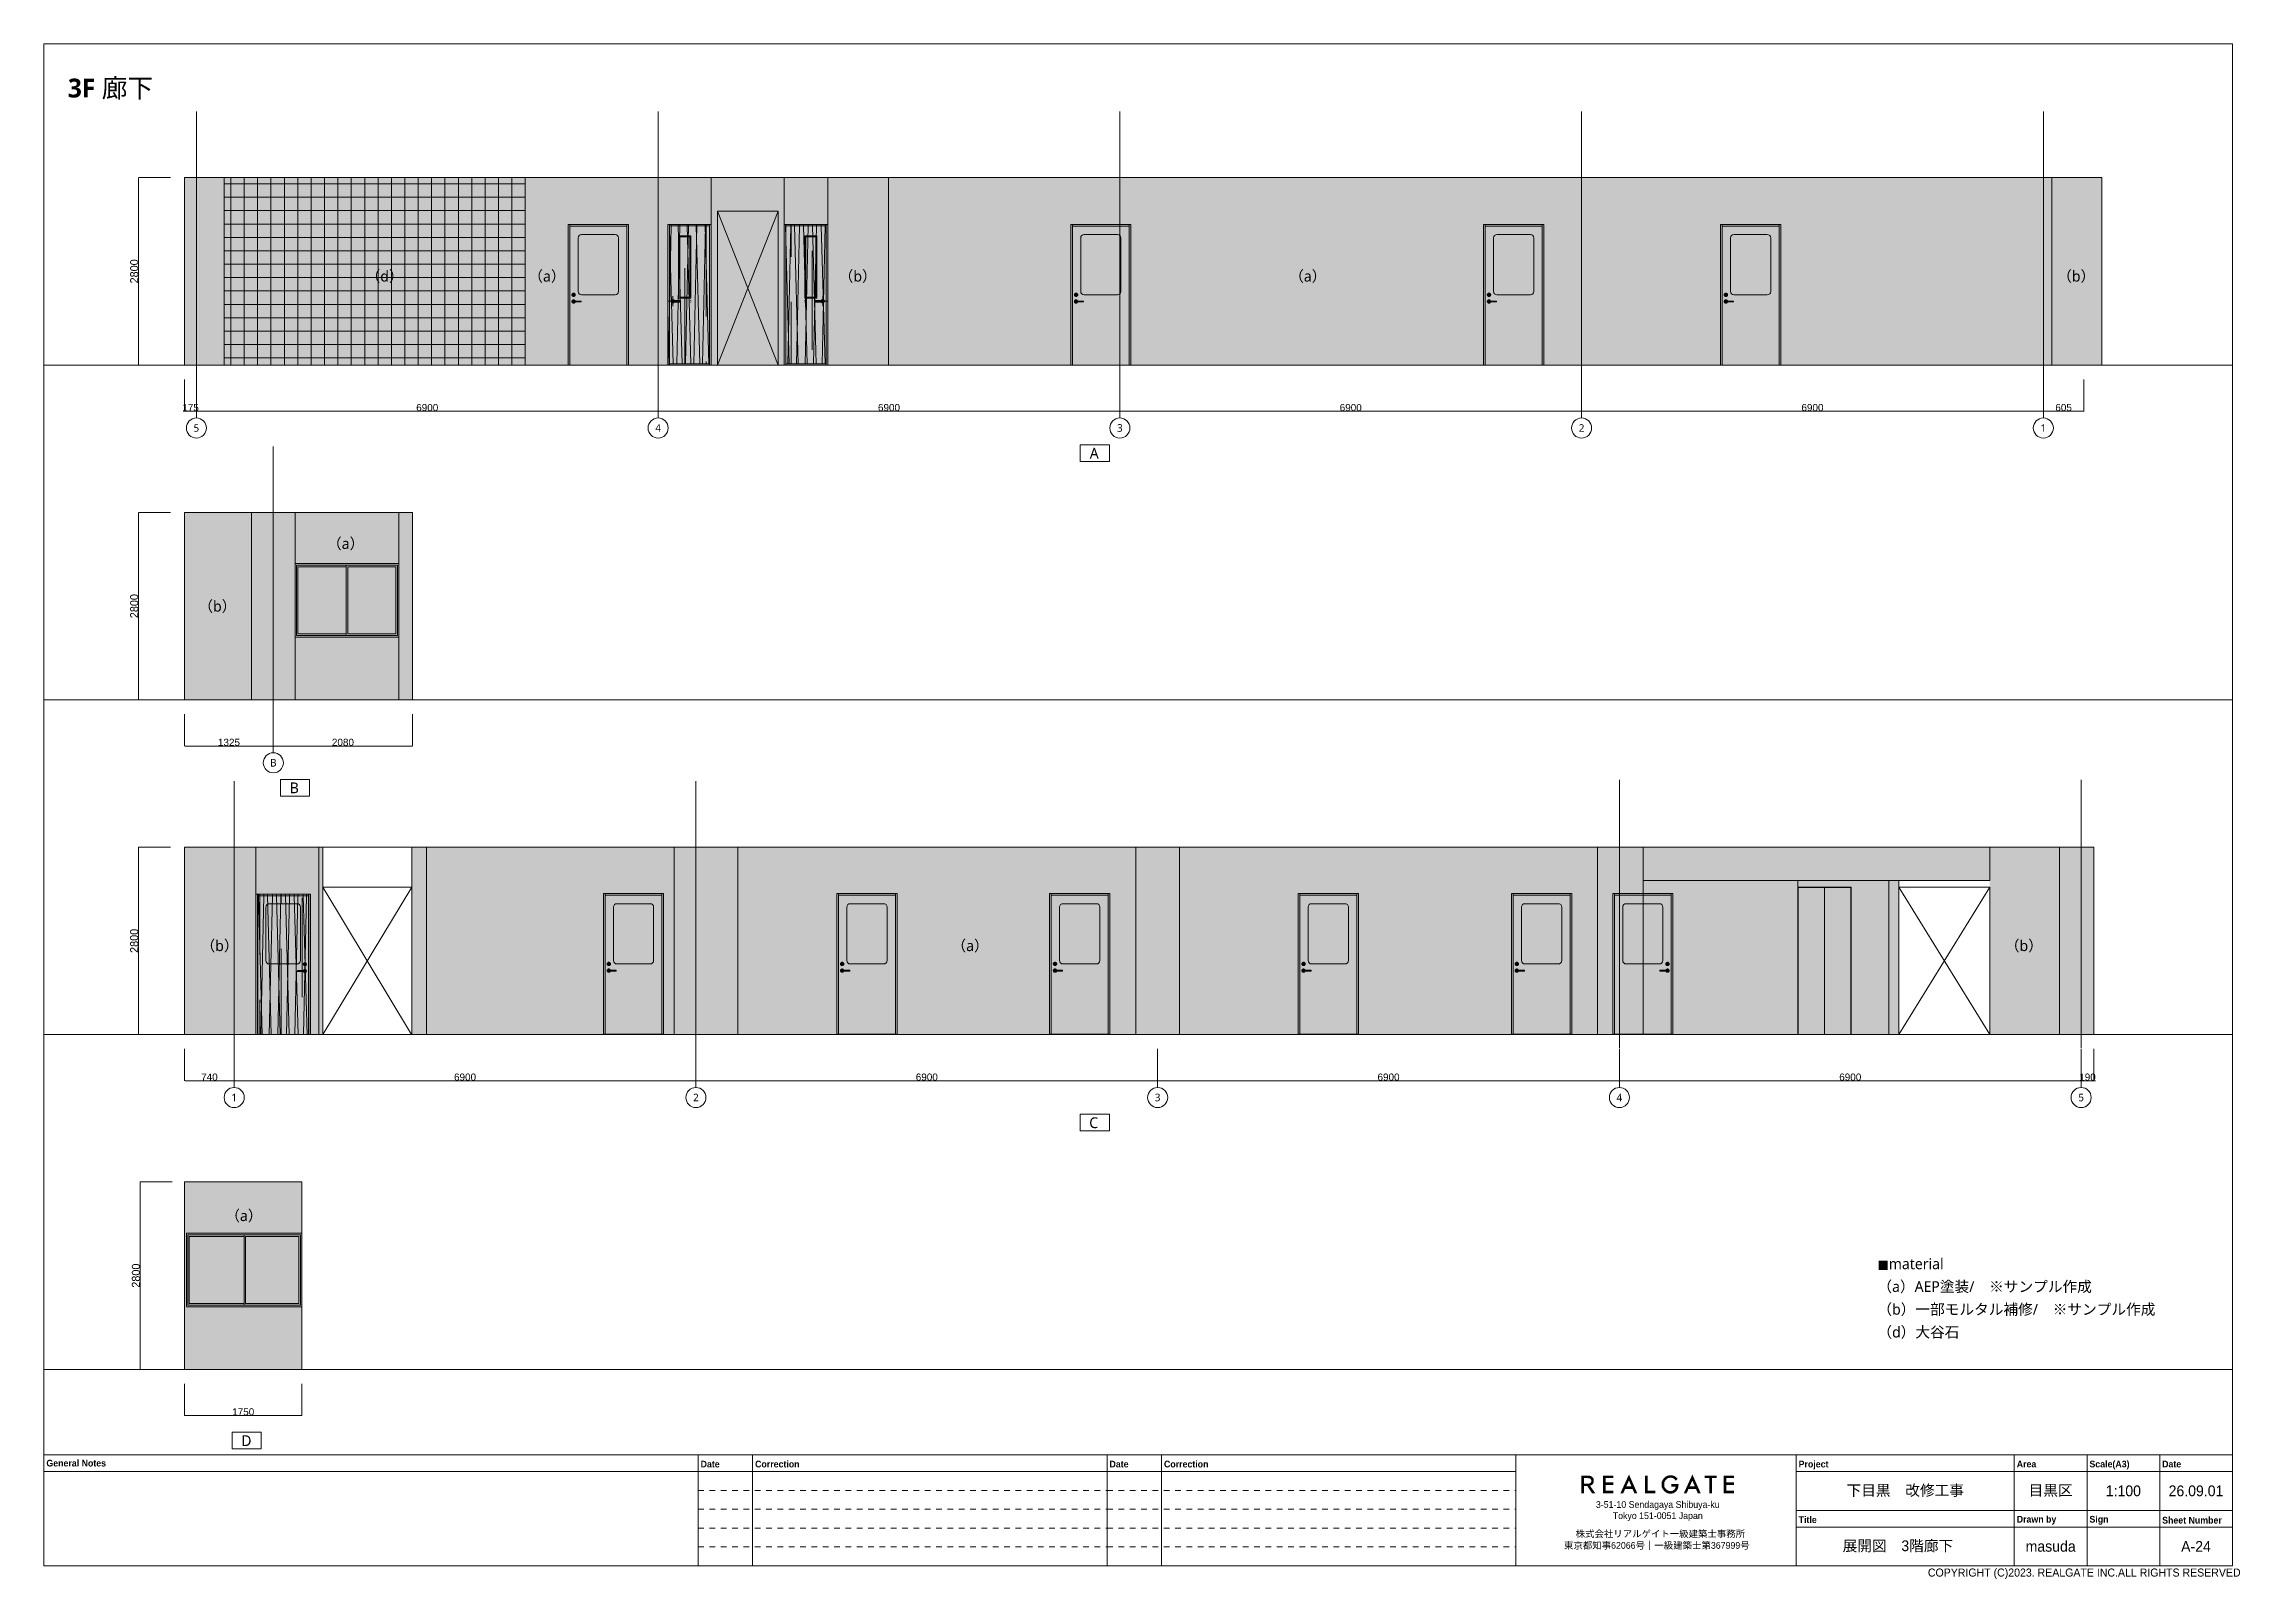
# Paper-space layout 'A-24' of a CAD drawing. Header units: millimetres. Extents: x -204 to 206, y -144 to 143.
# The model-space entities are those that its viewports show. They can reach past a viewport. Long polylines and large blocks are cut down to what shows.
import ezdxf

# ---------------------------------------------------------------- set-up
doc = ezdxf.new("R2010")
doc.units = ezdxf.units.MM
doc.header["$PDMODE"] = 1
doc.header["$PDSIZE"] = -2
for name, pattern in [('ラインタイプ-6', [5.291531, 3.175, -1.058062, 0.352704, -0.705764]), ('短破線', [2.116125, 1.058062, -1.058062]), ('芯', [3.174919, 1.905, -0.634837, 0.211623, -0.423459])]:
    doc.linetypes.add(name, pattern=pattern)
for name, color, linetype, lineweight in [('00_一般', 7, 'Continuous', 5), ('02_既存平面-内部建具・サッシ', 7, 'Continuous', 18), ('07_文字・記号', 7, 'Continuous', 9), ('_平面図（新設） (2D)', 7, 'Continuous', 5), ('一般', 7, 'Continuous', 5), ('寸法', 7, 'Continuous', 5)]:
    doc.layers.add(name, color=color, linetype=linetype, lineweight=lineweight)
for name, color, linetype, lineweight, true_color in [('02_0.25', 1, 'Continuous', 25, 0xff0000), ('04_0.10', 7, 'Continuous', 9, 0x0099ff), ('06一点鎖線', 7, 'ラインタイプ-6', 9, 0x9999ff)]:
    doc.layers.add(name, color=color, linetype=linetype, lineweight=lineweight, true_color=true_color)
doc.styles.add('Helvetica', font='')
doc.styles.add('Hiragino Kaku Gothic Pro W3', font='', dxfattribs={"bigfont": 'Hiragino Kaku Gothic Pro W3'})
doc.styles.add('Hiragino Sans W3', font='', dxfattribs={"bigfont": 'Hiragino Sans W3'})
doc.styles.add('Yu Gothic UI', font='Yu Gothic UI.ttf')
doc.styles.add('Yu Gothic UI Semilight', font='Yu Gothic UI Semilight.ttf')
doc.styles.add('Yu Gothic UI Semilight (bold)', font='')
doc.styles.add('ＭＳ Ｐゴシック', font='MS PGothic.ttf')
doc.styles.add('ＭＳ Ｐゴシック (bold)', font='')
doc.styles.get('Helvetica').set_extended_font_data('Helvetica')
doc.styles.get('Hiragino Kaku Gothic Pro W3').set_extended_font_data('Hiragino Kaku Gothic Pro W3')
doc.styles.get('Hiragino Sans W3').set_extended_font_data('Hiragino Sans W3')
doc.styles.get('Yu Gothic UI Semilight (bold)').set_extended_font_data('Yu Gothic UI Semilight', bold=True)
doc.styles.get('ＭＳ Ｐゴシック (bold)').set_extended_font_data('ＭＳ Ｐゴシック', bold=True)
doc.dimstyles.new('建具表寸法', dxfattribs={"dimtxt": 161.781684, "dimasz": 0.199988, "dimexe": 0, "dimexo": 0.3, "dimgap": 0.005, "dimtad": 1, "dimdsep": 46, "dimtxsty": 'Hiragino Sans W3', "dimblk": 'DOT', "dimblk1": 'DOT', "dimblk2": 'DOT', "dimcen": 0, "dimazin": 0, "dimtfac": 1, "dimtix": 1, "dimtmove": 0, "dimatfit": 0, "dimldrblk": 'VW_FILLEDARROW', "dimfxl": 1, "dimfrac": 2, "dimtolj": 1, "dimarcsym": 0})
pattern_1 = [(91.554305, (0, 0), (129.37061, 153.983275), []), (90, (680.5, 445.5), (317.5, 762), [1481.6667, -673.5948]), (88.757476, (346.78, 21.5), (124.20722, -159.51736), [])]

psp = doc.layouts.new('A-24')

# ---------------------------------------------------------------- texts
at = {"layer": '00_一般', "char_height": 2.01, "attachment_point": 5, "line_spacing_factor": 0.99804, "style": 'ＭＳ Ｐゴシック'}
for s, insert in [('展開図\u30003階廊下\u3000', (143.29, -137.64)), ('A-24', (197.6, -137.64))]:
    psp.add_mtext(s, dxfattribs=dict(at, insert=insert))
at = {"layer": '07_文字・記号', "char_height": 2.01, "attachment_point": 1, "line_spacing_factor": 1.007026}
for s, insert, style in [('（d）', (-144.3, 100.52), 'Yu Gothic UI'), ('（a）', (-113.91, 100.52), 'Yu Gothic UI'), ('（b）', (-55.93, 100.52), 'Yu Gothic UI'), ('（a）', (28.21, 100.52), 'Yu Gothic UI'), ('（b）', (171.68, 100.52), 'Yu Gothic UI'), ('A', (-9.04, 67.47), 'Yu Gothic UI Semilight'), ('（a）', (-151.51, 50.6), 'Yu Gothic UI'), ('（b）', (-175.54, 38.9), 'Yu Gothic UI'), ('B', (-158.48, 4.99), 'Yu Gothic UI Semilight'), ('（b）', (-175.13, -24.48), 'Yu Gothic UI'), ('（a）', (-34.87, -24.48), 'Yu Gothic UI'), ('（b）', (161.9, -24.48), 'Yu Gothic UI'), ('C', (-9.14, -57.53), 'Yu Gothic UI Semilight'), ('（a）', (-170.52, -74.89), 'Yu Gothic UI'), ('D', (-167.54, -116.9), 'Yu Gothic UI Semilight')]:
    psp.add_mtext(s, dxfattribs=dict(at, insert=insert, style=style))

msp = doc.modelspace()

# ---------------------------------------------------------------- blocks, each defined once
blk = doc.blocks.new('グループ-1382')
at = {"color": 255, "linetype": 'Continuous'}
blk.add_wipeout([(180.47, -125.61), (187.58, -125.61), (187.58, -128.94), (180.47, -128.94)], dxfattribs=at).dxf.layer = '02_0.25'
at = {"layer": '一般', "insert": (184.03, -127.28), "char_height": 2.01, "attachment_point": 5, "line_spacing_factor": 0.99804, "style": 'ＭＳ Ｐゴシック'}
blk.add_mtext('1:125', dxfattribs=at)
blk = doc.blocks.new('グループ-3')
at = {"layer": '一般', "linetype": 'Continuous', "lineweight": 0, "true_color": 0x221814}
h = blk.add_hatch(color=250, dxfattribs=at)
h.paths.add_polyline_path([(84.4, -126.31), (84.44, -126.31), (84.5, -126.28), (84.57, -126.26), (84.63, -126.23), (84.69, -126.19), (84.74, -126.16), (84.8, -126.12), (84.85, -126.07), (84.89, -126.02), (84.92, -125.99), (84.94, -125.96), (84.98, -125.9), (85.01, -125.85), (85.04, -125.79), (85.06, -125.74), (85.08, -125.7), (85.09, -125.65), (85.1, -125.61), (85.11, -125.57), (85.11, -125.53), (85.11, -125.49), (85.11, -125.46), (85.11, -125.42), (85.12, -125.39), (85.12, -125.36), (85.11, -125.34), (85.11, -125.31), (85.11, -125.29), (85.11, -125.26), (85.1, -125.23), (85.1, -125.2), (85.09, -125.17), (85.09, -125.13), (85.08, -125.1), (85.07, -125.06), (85.06, -125.02), (85.04, -124.98), (85.02, -124.93), (84.99, -124.89), (84.96, -124.84), (84.92, -124.79), (84.88, -124.75), (84.83, -124.69), (84.8, -124.67), (84.78, -124.65), (84.72, -124.61), (84.66, -124.57), (84.6, -124.54), (84.54, -124.51), (84.48, -124.49), (84.43, -124.47), (84.37, -124.46), (84.31, -124.45), (84.26, -124.45), (84.21, -124.44), (84.16, -124.44), (84.12, -124.43), (84.08, -124.43), (84.04, -124.43), (84.01, -124.43), (83.98, -124.42), (83.95, -124.42), (83.93, -124.42), (83.91, -124.42), (83.89, -124.42), (83.88, -124.42), (83.87, -124.42), (83.87, -124.42), (83.86, -124.42), (83.86, -124.42), (83.86, -124.42), (83.86, -124.42), (83.86, -124.42), (83.85, -124.42), (83.84, -124.42), (83.84, -124.42), (83.83, -124.42), (83.82, -124.42), (83.81, -124.42), (83.79, -124.42), (83.78, -124.42), (83.76, -124.42), (83.75, -124.42), (83.73, -124.42), (83.71, -124.42), (83.68, -124.42), (83.66, -124.42), (83.64, -124.42), (83.61, -124.42), (83.59, -124.42), (83.56, -124.42), (83.54, -124.42), (83.51, -124.42), (83.28, -124.42), (82.8, -124.42), (82.8, -127.72), (83.29, -127.72), (83.29, -126.37), (83.88, -126.37), (84.8, -127.72), (85.4, -127.72)])
h.paths.add_polyline_path([(83.29, -125.94), (83.29, -124.89), (83.96, -124.89), (84.05, -124.89), (84.12, -124.9), (84.19, -124.91), (84.26, -124.92), (84.32, -124.94), (84.38, -124.96), (84.43, -124.99), (84.47, -125.02), (84.51, -125.05), (84.54, -125.09), (84.57, -125.13), (84.6, -125.18), (84.62, -125.23), (84.63, -125.28), (84.64, -125.34), (84.64, -125.4), (84.64, -125.47), (84.63, -125.53), (84.62, -125.58), (84.6, -125.63), (84.57, -125.68), (84.54, -125.73), (84.51, -125.77), (84.47, -125.8), (84.42, -125.83), (84.37, -125.86), (84.31, -125.88), (84.25, -125.9), (84.18, -125.92), (84.11, -125.93), (84.03, -125.93), (83.94, -125.94)])
for points in [[(88.78, -124.89), (87.32, -124.89), (87.32, -125.68), (88.74, -125.68), (88.74, -126.15), (87.32, -126.15), (87.32, -127.25), (88.78, -127.25), (88.78, -127.72), (86.83, -127.72), (86.83, -124.42), (88.78, -124.42)], [(95.16, -124.42), (95.16, -127.25), (96.6, -127.25), (96.6, -127.72), (94.67, -127.72), (94.67, -124.42)], [(99.6, -126), (100.94, -126), (100.94, -126.01), (100.94, -126.02), (100.94, -126.03), (100.94, -126.04), (100.94, -126.04), (100.94, -126.05), (100.94, -126.06), (100.94, -126.07), (100.94, -126.08), (100.94, -126.09), (100.94, -126.09), (100.94, -126.1), (100.94, -126.1), (100.94, -126.1), (100.94, -126.1), (100.94, -126.1), (100.94, -126.1), (100.94, -126.1), (100.94, -126.11), (100.94, -126.13), (100.94, -126.15), (100.94, -126.17), (100.93, -126.19), (100.93, -126.23), (100.93, -126.26), (100.93, -126.29), (100.93, -126.32), (100.93, -126.35), (100.92, -126.38), (100.92, -126.41), (100.92, -126.44), (100.92, -126.47), (100.91, -126.49), (100.91, -126.52), (100.9, -126.55), (100.9, -126.58), (100.89, -126.61), (100.88, -126.65), (100.87, -126.68), (100.86, -126.72), (100.85, -126.77), (100.84, -126.81), (100.81, -126.87), (100.79, -126.92), (100.76, -126.97), (100.73, -127.03), (100.7, -127.08), (100.67, -127.13), (100.64, -127.18), (100.6, -127.23), (100.57, -127.27), (100.53, -127.31), (100.42, -127.41), (100.32, -127.5), (100.22, -127.58), (100.12, -127.64), (100.03, -127.69), (99.94, -127.73), (99.85, -127.75), (99.76, -127.76), (99.67, -127.77), (99.59, -127.77), (99.5, -127.77), (99.42, -127.78), (99.34, -127.77), (99.25, -127.77), (99.17, -127.77), (99.09, -127.76), (99, -127.75), (98.91, -127.73), (98.82, -127.69), (98.72, -127.64), (98.62, -127.58), (98.52, -127.51), (98.41, -127.42), (98.29, -127.32), (98.25, -127.28), (98.21, -127.24), (98.12, -127.12), (98.03, -127.01), (97.96, -126.9), (97.9, -126.8), (97.86, -126.7), (97.82, -126.6), (97.8, -126.51), (97.79, -126.42), (97.78, -126.34), (97.78, -126.25), (97.78, -126.16), (97.78, -126.08), (97.78, -125.99), (97.78, -125.9), (97.78, -125.81), (97.79, -125.73), (97.8, -125.64), (97.82, -125.54), (97.86, -125.45), (97.91, -125.34), (97.97, -125.24), (98.04, -125.13), (98.12, -125.02), (98.22, -124.9), (98.26, -124.86), (98.3, -124.82), (98.4, -124.74), (98.49, -124.66), (98.58, -124.6), (98.66, -124.55), (98.74, -124.5), (98.82, -124.47), (98.89, -124.44), (98.96, -124.42), (99.02, -124.41), (99.09, -124.4), (99.14, -124.39), (99.2, -124.38), (99.25, -124.37), (99.29, -124.37), (99.33, -124.36), (99.37, -124.36), (99.4, -124.36), (99.43, -124.36), (99.46, -124.36), (99.49, -124.36), (99.52, -124.36), (99.54, -124.36), (99.56, -124.36), (99.58, -124.36), (99.6, -124.36), (99.62, -124.36), (99.64, -124.37), (99.66, -124.37), (99.69, -124.37), (99.72, -124.38), (99.75, -124.38), (99.78, -124.39), (99.82, -124.39), (99.86, -124.4), (99.9, -124.41), (99.94, -124.43), (99.98, -124.44), (100.03, -124.46), (100.08, -124.47), (100.13, -124.5), (100.17, -124.52), (100.21, -124.53), (100.26, -124.56), (100.31, -124.59), (100.35, -124.62), (100.39, -124.65), (100.43, -124.67), (100.46, -124.7), (100.49, -124.73), (100.52, -124.75), (100.55, -124.78), (100.58, -124.8), (100.6, -124.83), (100.63, -124.85), (100.65, -124.87), (100.67, -124.9), (100.7, -124.92), (100.72, -124.94), (100.74, -124.96), (100.76, -124.98), (100.77, -125), (100.78, -125.01), (100.79, -125.02), (100.79, -125.03), (100.79, -125.03), (100.79, -125.03), (100.79, -125.03), (100.79, -125.03), (100.78, -125.04), (100.78, -125.04), (100.78, -125.04), (100.77, -125.04), (100.77, -125.05), (100.76, -125.05), (100.76, -125.06), (100.75, -125.07), (100.74, -125.07), (100.74, -125.08), (100.73, -125.09), (100.72, -125.1), (100.71, -125.11), (100.69, -125.12), (100.68, -125.13), (100.67, -125.15), (100.66, -125.16), (100.64, -125.17), (100.63, -125.18), (100.62, -125.2), (100.6, -125.21), (100.59, -125.22), (100.58, -125.23), (100.57, -125.25), (100.55, -125.26), (100.54, -125.27), (100.53, -125.28), (100.52, -125.29), (100.52, -125.3), (100.51, -125.3), (100.5, -125.31), (100.49, -125.32), (100.49, -125.32), (100.48, -125.33), (100.48, -125.33), (100.47, -125.34), (100.47, -125.34), (100.46, -125.34), (100.46, -125.35), (100.46, -125.35), (100.45, -125.35), (100.45, -125.36), (100.45, -125.36), (100.45, -125.36), (100.45, -125.37), (100.45, -125.37), (100.45, -125.37), (100.45, -125.37), (100.44, -125.37), (100.43, -125.36), (100.42, -125.34), (100.41, -125.33), (100.4, -125.31), (100.38, -125.29), (100.36, -125.26), (100.34, -125.24), (100.32, -125.22), (100.3, -125.2), (100.29, -125.18), (100.27, -125.16), (100.25, -125.14), (100.23, -125.13), (100.21, -125.11), (100.19, -125.09), (100.17, -125.07), (100.14, -125.05), (100.11, -125.03), (100.08, -125.01), (100.04, -124.98), (100, -124.96), (99.96, -124.93), (99.92, -124.91), (99.88, -124.89), (99.84, -124.87), (99.79, -124.86), (99.75, -124.85), (99.7, -124.84), (99.65, -124.84), (99.6, -124.83), (99.55, -124.83), (99.5, -124.83), (99.45, -124.83), (99.39, -124.83), (99.33, -124.83), (99.28, -124.84), (99.22, -124.84), (99.15, -124.85), (99.09, -124.87), (99.02, -124.89), (98.95, -124.93), (98.88, -124.97), (98.8, -125.02), (98.72, -125.08), (98.64, -125.15), (98.61, -125.19), (98.57, -125.22), (98.51, -125.3), (98.45, -125.38), (98.4, -125.46), (98.36, -125.54), (98.32, -125.61), (98.3, -125.68), (98.28, -125.75), (98.27, -125.82), (98.27, -125.88), (98.27, -125.95), (98.27, -126.01), (98.27, -126.08), (98.27, -126.14), (98.27, -126.21), (98.27, -126.28), (98.28, -126.34), (98.29, -126.41), (98.3, -126.48), (98.33, -126.55), (98.37, -126.63), (98.42, -126.7), (98.47, -126.78), (98.54, -126.86), (98.61, -126.95), (98.65, -126.98), (98.69, -127.02), (98.77, -127.08), (98.84, -127.14), (98.92, -127.18), (98.99, -127.22), (99.05, -127.25), (99.12, -127.28), (99.18, -127.29), (99.23, -127.3), (99.29, -127.31), (99.34, -127.31), (99.39, -127.31), (99.44, -127.31), (99.49, -127.31), (99.53, -127.31), (99.58, -127.31), (99.62, -127.3), (99.66, -127.3), (99.71, -127.28), (99.76, -127.27), (99.81, -127.24), (99.87, -127.22), (99.92, -127.18), (99.98, -127.14), (100.05, -127.1), (100.08, -127.07), (100.12, -127.04), (100.16, -127), (100.19, -126.96), (100.22, -126.92), (100.25, -126.88), (100.28, -126.85), (100.3, -126.82), (100.31, -126.79), (100.33, -126.76), (100.34, -126.73), (100.35, -126.7), (100.36, -126.68), (100.37, -126.65), (100.38, -126.63), (100.38, -126.6), (100.39, -126.58), (100.39, -126.56), (100.4, -126.53), (100.4, -126.51), (100.41, -126.5), (100.41, -126.49), (100.41, -126.48), (100.41, -126.47), (100.41, -126.47), (100.4, -126.47), (100.4, -126.47), (100.4, -126.47), (100.39, -126.47), (100.39, -126.47), (100.38, -126.47), (100.37, -126.47), (100.37, -126.47), (100.36, -126.47), (100.35, -126.47), (100.34, -126.47), (100.33, -126.47), (100.31, -126.47), (100.3, -126.47), (100.28, -126.47), (100.26, -126.47), (100.24, -126.47), (100.22, -126.47), (100.2, -126.47), (100.17, -126.47), (100.15, -126.47), (100.13, -126.47), (100.1, -126.47), (100.08, -126.47), (100.05, -126.47), (100.03, -126.47), (100, -126.47), (99.98, -126.47), (99.95, -126.47), (99.93, -126.47), (99.9, -126.47), (99.88, -126.47), (99.85, -126.47), (99.83, -126.47), (99.81, -126.47), (99.78, -126.47), (99.76, -126.47), (99.74, -126.47), (99.72, -126.47), (99.71, -126.47), (99.69, -126.47), (99.67, -126.47), (99.66, -126.47), (99.64, -126.47), (99.63, -126.47), (99.62, -126.47), (99.61, -126.47), (99.6, -126.47), (99.6, -126.47)], [(107.19, -124.89), (107.19, -127.72), (106.7, -127.72), (106.7, -124.89), (105.8, -124.89), (105.8, -124.42), (108.09, -124.42), (108.09, -124.89)], [(111.32, -124.89), (109.86, -124.89), (109.86, -125.68), (111.28, -125.68), (111.28, -126.15), (109.86, -126.15), (109.86, -127.25), (111.32, -127.25), (111.32, -127.72), (109.37, -127.72), (109.37, -124.42), (111.32, -124.42)]]:
    blk.add_hatch(color=250, dxfattribs=at).paths.add_polyline_path(points)
h = blk.add_hatch(color=250, dxfattribs=at)
h.paths.add_polyline_path([(92.36, -126.92), (92.7, -127.72), (93.23, -127.72), (91.69, -124.21), (90.08, -127.72), (90.61, -127.72), (90.97, -126.92)])
h.paths.add_polyline_path([(92.16, -126.45), (91.17, -126.45), (91.68, -125.33)])
h = blk.add_hatch(color=250, dxfattribs=at)
h.paths.add_polyline_path([(104.2, -126.92), (104.54, -127.72), (105.08, -127.72), (103.53, -124.21), (101.93, -127.72), (102.45, -127.72), (102.81, -126.92)])
h.paths.add_polyline_path([(104, -126.45), (103.02, -126.45), (103.52, -125.33)])
blk = doc.blocks.new('グループ-4')
at = {"layer": '一般'}
blk.add_blockref('グループ-3', (0, 0), dxfattribs=at)
at = {"layer": '一般', "color": 7, "transparency": 33554687, "char_height": 1.2563, "line_spacing_factor": 0.99804, "style": 'ＭＳ Ｐゴシック'}
for s, insert, attachment_point in [('3-51-10 Sendagaya Shibuya-ku\\PTokyo 151-0051 Japan', (97.06, -131.05), 5), ('株式会社リアルゲイト一級建築士事務所', (81.72, -134.66), 1), ('東京都知事62066号｜一級建築士第367999号', (79.55, -136.83), 1)]:
    blk.add_mtext(s, dxfattribs=dict(at, insert=insert, attachment_point=attachment_point))
blk = doc.blocks.new('(横)図面枠')
at = {"layer": '一般', "color": 7, "linetype": 'Continuous', "lineweight": 5, "transparency": 33554687}
blk.add_line((-204.39, -120.54), (70.56, -120.54), dxfattribs=at)
at = {"layer": '一般', "color": 7, "linetype": 'Continuous', "lineweight": 13, "transparency": 33554687}
for p, q in [((-82.19, -120.54), (-82.19, -141.27)), ((-72.01, -120.54), (-72.01, -141.27)), ((-5.81, -120.54), (-5.81, -141.27)), ((4.37, -120.54), (4.37, -141.27)), ((70.56, -141.27), (70.56, -120.54)), ((122.92, -141.27), (122.92, -120.54)), ((163.66, -141.27), (163.66, -120.54)), ((177.24, -141.27), (177.24, -120.54)), ((190.82, -141.27), (190.82, -120.54)), ((-204.39, -123.65), (70.56, -123.65)), ((122.92, -123.65), (204.39, -123.65)), ((122.92, -130.91), (204.39, -130.91)), ((122.92, -134.02), (204.39, -134.02))]:
    blk.add_line(p, q, dxfattribs=at)
at = {"layer": '一般', "color": 7, "linetype": '短破線', "lineweight": 13, "transparency": 33554687}
for p, q in [((-82.19, -127.18), (-5.81, -127.18)), ((-82.19, -130.7), (-5.81, -130.7)), ((-5.81, -127.18), (70.56, -127.18)), ((-5.81, -130.7), (70.56, -130.7)), ((-82.19, -134.22), (-5.81, -134.22)), ((-5.81, -134.22), (70.56, -134.22)), ((-82.19, -137.75), (-5.81, -137.75)), ((-5.81, -137.75), (70.56, -137.75))]:
    blk.add_line(p, q, dxfattribs=at)
at = {"layer": '一般', "linetype": 'Continuous', "lineweight": 13, "flags": 128}
for points in [[(-204.39, 142.88), (204.39, 142.88), (204.39, -141.27), (-204.39, -141.27)], [(-204.39, -120.54), (204.39, -120.54), (204.39, -141.27), (-204.39, -141.27)]]:
    blk.add_lwpolyline(points, close=True, dxfattribs=at)
at = {"layer": '一般', "color": 7, "linetype": 'Continuous', "lineweight": 5, "transparency": 33554687}
for p in [(143.29, -127.28), (170.45, -127.28), (184.03, -127.28), (197.6, -127.28), (143.29, -137.64), (170.45, -137.64), (184.03, -137.64), (197.6, -137.64)]:
    blk.add_point(p, dxfattribs=at)
at = {"layer": '一般', "color": 7, "transparency": 33554687}
blk.add_blockref('グループ-4', (0, 0), dxfattribs=at)
at = {"layer": '一般', "color": 7, "transparency": 33554687, "line_spacing_factor": 1.014956, "style": 'ＭＳ Ｐゴシック (bold)'}
for s, insert, char_height, attachment_point in [(' General Notes', (-204.39, -122.1), 1.2563, 4), (' Date', (-82.19, -121.64), 1.256, 1), (' Correction', (-72.01, -121.64), 1.2563, 1), (' Date', (-5.81, -121.64), 1.256, 1), (' Correction', (4.37, -121.64), 1.2563, 1), (' Project', (122.92, -121.64), 1.256, 1), (' Area', (163.66, -121.63), 1.256, 1), (' Scale(A3)', (177.24, -121.63), 1.256, 1), (' Date', (190.82, -121.63), 1.256, 1), (' Title', (122.92, -132.03), 1.256, 1), (' Drawn by', (163.66, -131.94), 1.256, 1), (' Sign', (177.24, -131.94), 1.256, 1), (' Sheet Number', (190.82, -132.12), 1.2563, 1)]:
    blk.add_mtext(s, dxfattribs=dict(at, insert=insert, char_height=char_height, attachment_point=attachment_point))
at = {"layer": '一般', "line_spacing_factor": 0.99804, "style": 'ＭＳ Ｐゴシック'}
for s, insert, char_height, attachment_point in [('下目黒\u3000改修工事', (143.29, -127.28), 2.01, 5), ('目黒区', (170.45, -127.28), 2.01, 5), ('1:125', (184.03, -127.28), 2.01, 5), ('25.07.01', (197.6, -127.28), 2.01, 5), ('masuda', (170.45, -137.64), 2.01, 5), ('COPYRIGHT (C)2023. REALGATE INC.ALL RIGHTS RESERVED', (147.52, -141.77), 1.5076, 1)]:
    blk.add_mtext(s, dxfattribs=dict(at, insert=insert, char_height=char_height, attachment_point=attachment_point))
at = {"color": 255, "linetype": 'Continuous', "lineweight": 13}
blk.add_wipeout([(192.08, -128.94), (203.12, -128.94), (203.12, -125.61), (192.08, -125.61)], dxfattribs=at).dxf.layer = '一般'
at = {"layer": '一般', "insert": (197.6, -127.28), "char_height": 2.01, "attachment_point": 5, "line_spacing_factor": 0.99804, "style": 'ＭＳ Ｐゴシック'}
blk.add_mtext('26.09.01', dxfattribs=at)
blk = doc.blocks.new('_Dot')
at = {"color": 0, "linetype": 'ByBlock', "lineweight": -2}
blk.add_line((-0.5, 0), (-1, 0), dxfattribs=at)
at = {"color": 0, "linetype": 'ByBlock', "const_width": 0.5}
blk.add_lwpolyline([(-0.25, 0, 1), (0.25, 0, 1)], format="xyb", close=True, dxfattribs=at)
blk = doc.blocks.new('*D887')
at = {"layer": 'Defpoints', "color": 0}
for p in [(-228090, -161521), (-227350, -161521), (-228090, -161997)]:
    blk.add_point(p, dxfattribs=at)
at = {"layer": '寸法', "color": 0, "lineweight": -2}
for p, q in [((-228090, -161521), (-228090, -161997)), ((-227350, -161521), (-227350, -161997)), ((-227362, -161997), (-228078, -161997))]:
    blk.add_line(p, q, dxfattribs=at)
at = {"layer": '寸法', "color": 0, "lineweight": -2, "xscale": 11.999267578125, "yscale": 11.999267578125, "zscale": 11.999267578125, "rotation": 180}
blk.add_blockref('_Dot', (-228090, -161997), dxfattribs=at)
at = {"layer": '寸法', "color": 0, "lineweight": -2, "xscale": 11.999267578125, "yscale": 11.999267578125, "zscale": 11.999267578125}
blk.add_blockref('_Dot', (-227350, -161997), dxfattribs=at)
at = {"layer": '寸法', "color": 0, "insert": (-227720, -161942), "char_height": 106.1, "attachment_point": 5, "style": 'Helvetica'}
blk.add_mtext('\\A1;740', dxfattribs=at)
blk = doc.blocks.new('VW_FILLEDARROW')
at = {"color": 0, "linetype": 'Continuous', "lineweight": 5, "transparency": 16777216, "flags": 128}
blk.add_lwpolyline([(-161.3, 43.2), (0, 0), (-161.3, -43.2)], close=True, dxfattribs=at)
blk = doc.blocks.new('*D888')
at = {"layer": 'Defpoints', "color": 0}
for p in [(-227350, -161521), (-220450, -161521), (-227350, -161997)]:
    blk.add_point(p, dxfattribs=at)
at = {"layer": '寸法', "color": 0, "lineweight": -2}
for p, q in [((-227350, -161521), (-227350, -161997)), ((-220450, -161521), (-220450, -161997)), ((-220462, -161997), (-227338, -161997))]:
    blk.add_line(p, q, dxfattribs=at)
at = {"layer": '寸法', "color": 0, "lineweight": -2, "xscale": 11.999267578125, "yscale": 11.999267578125, "zscale": 11.999267578125, "rotation": 180}
blk.add_blockref('_Dot', (-227350, -161997), dxfattribs=at)
at = {"layer": '寸法', "color": 0, "lineweight": -2, "xscale": 11.999267578125, "yscale": 11.999267578125, "zscale": 11.999267578125}
blk.add_blockref('_Dot', (-220450, -161997), dxfattribs=at)
at = {"layer": '寸法', "color": 0, "insert": (-223900, -161942), "char_height": 106.1, "attachment_point": 5, "style": 'Helvetica'}
blk.add_mtext('\\A1;6900', dxfattribs=at)
blk = doc.blocks.new('*D889')
at = {"layer": 'Defpoints', "color": 0}
for p in [(-220450, -161521), (-213550, -161521), (-220450, -161997)]:
    blk.add_point(p, dxfattribs=at)
at = {"layer": '寸法', "color": 0, "lineweight": -2}
for p, q in [((-220450, -161521), (-220450, -161997)), ((-213550, -161521), (-213550, -161997)), ((-213562, -161997), (-220438, -161997))]:
    blk.add_line(p, q, dxfattribs=at)
at = {"layer": '寸法', "color": 0, "lineweight": -2, "xscale": 11.999267578125, "yscale": 11.999267578125, "zscale": 11.999267578125, "rotation": 180}
blk.add_blockref('_Dot', (-220450, -161997), dxfattribs=at)
at = {"layer": '寸法', "color": 0, "lineweight": -2, "xscale": 11.999267578125, "yscale": 11.999267578125, "zscale": 11.999267578125}
blk.add_blockref('_Dot', (-213550, -161997), dxfattribs=at)
at = {"layer": '寸法', "color": 0, "insert": (-217000, -161942), "char_height": 106.1, "attachment_point": 5, "style": 'Helvetica'}
blk.add_mtext('\\A1;6900', dxfattribs=at)
blk = doc.blocks.new('*D890')
at = {"layer": 'Defpoints', "color": 0}
for p in [(-213550, -161521), (-206650, -161521), (-213550, -161997)]:
    blk.add_point(p, dxfattribs=at)
at = {"layer": '寸法', "color": 0, "lineweight": -2}
for p, q in [((-213550, -161521), (-213550, -161997)), ((-206650, -161521), (-206650, -161997)), ((-206662, -161997), (-213538, -161997))]:
    blk.add_line(p, q, dxfattribs=at)
at = {"layer": '寸法', "color": 0, "lineweight": -2, "xscale": 11.999267578125, "yscale": 11.999267578125, "zscale": 11.999267578125, "rotation": 180}
blk.add_blockref('_Dot', (-213550, -161997), dxfattribs=at)
at = {"layer": '寸法', "color": 0, "lineweight": -2, "xscale": 11.999267578125, "yscale": 11.999267578125, "zscale": 11.999267578125}
blk.add_blockref('_Dot', (-206650, -161997), dxfattribs=at)
at = {"layer": '寸法', "color": 0, "insert": (-210100, -161942), "char_height": 106.1, "attachment_point": 5, "style": 'Helvetica'}
blk.add_mtext('\\A1;6900', dxfattribs=at)
blk = doc.blocks.new('*D891')
at = {"layer": 'Defpoints', "color": 0}
for p in [(-206650, -161521), (-199750, -161521), (-206650, -161997)]:
    blk.add_point(p, dxfattribs=at)
at = {"layer": '寸法', "color": 0, "lineweight": -2}
for p, q in [((-206650, -161521), (-206650, -161997)), ((-199750, -161521), (-199750, -161997)), ((-199762, -161997), (-206638, -161997))]:
    blk.add_line(p, q, dxfattribs=at)
at = {"layer": '寸法', "color": 0, "lineweight": -2, "xscale": 11.999267578125, "yscale": 11.999267578125, "zscale": 11.999267578125, "rotation": 180}
blk.add_blockref('_Dot', (-206650, -161997), dxfattribs=at)
at = {"layer": '寸法', "color": 0, "lineweight": -2, "xscale": 11.999267578125, "yscale": 11.999267578125, "zscale": 11.999267578125}
blk.add_blockref('_Dot', (-199750, -161997), dxfattribs=at)
at = {"layer": '寸法', "color": 0, "insert": (-203200, -161942), "char_height": 106.1, "attachment_point": 5, "style": 'Helvetica'}
blk.add_mtext('\\A1;6900', dxfattribs=at)
blk = doc.blocks.new('*D892')
at = {"layer": 'Defpoints', "color": 0}
for p in [(-199750, -161521), (-199560, -161521), (-199750, -161997)]:
    blk.add_point(p, dxfattribs=at)
at = {"layer": '寸法', "color": 0, "lineweight": -2}
for p, q in [((-199750, -161521), (-199750, -161997)), ((-199560, -161521), (-199560, -161997)), ((-199762, -161997), (-199774, -161997)), ((-199560, -161997), (-199750, -161997)), ((-199548, -161997), (-199536, -161997))]:
    blk.add_line(p, q, dxfattribs=at)
at = {"layer": '寸法', "color": 0, "lineweight": -2, "xscale": 11.999267578125, "yscale": 11.999267578125, "zscale": 11.999267578125}
blk.add_blockref('_Dot', (-199750, -161997), dxfattribs=at)
at = {"layer": '寸法', "color": 0, "lineweight": -2, "xscale": 11.999267578125, "yscale": 11.999267578125, "zscale": 11.999267578125, "rotation": 180}
blk.add_blockref('_Dot', (-199560, -161997), dxfattribs=at)
at = {"layer": '寸法', "color": 0, "insert": (-199655, -161942), "char_height": 106.1, "attachment_point": 5, "style": 'Helvetica'}
blk.add_mtext('\\A1;190', dxfattribs=at)
blk = doc.blocks.new('*D893')
at = {"layer": 'Defpoints', "color": 0}
for p in [(-228304, -158507), (-228779, -161307), (-228304, -161307)]:
    blk.add_point(p, dxfattribs=at)
at = {"layer": '寸法', "color": 0, "lineweight": -2}
for p, q in [((-228304, -158507), (-228779, -158507)), ((-228779, -158519), (-228779, -161295)), ((-228304, -161307), (-228779, -161307))]:
    blk.add_line(p, q, dxfattribs=at)
at = {"layer": '寸法', "color": 0, "lineweight": -2, "xscale": 11.999267578125, "yscale": 11.999267578125, "zscale": 11.999267578125}
for p, rotation in [((-228779, -158507), 90), ((-228779, -161307), 270)]:
    blk.add_blockref('_Dot', p, dxfattribs=dict(at, rotation=rotation))
at = {"layer": '寸法', "color": 0, "insert": (-228843, -159907), "char_height": 121.3, "attachment_point": 5, "rotation": 90, "style": 'Hiragino Kaku Gothic Pro W3'}
blk.add_mtext('\\A1;2800', dxfattribs=at)
blk = doc.blocks.new('グループ-584')
at = {"layer": '04_0.10', "linetype": 'Continuous', "lineweight": 0, "true_color": 0xeee9cc}
blk.add_hatch(color=254, dxfattribs=at).paths.add_polyline_path([(-226997, -159232), (-226238, -159232), (-226238, -161307), (-226997, -161307)])
at = {"layer": '04_0.10', "linetype": 'Continuous', "lineweight": 5, "true_color": 0xccbb66}
h = blk.add_hatch(dxfattribs=at)
h.set_pattern_fill('木目縦（薄茶）-2', color=43, style=0, pattern_type=2)
h.set_pattern_definition(pattern_1)
h.paths.add_polyline_path([(-226997, -159232), (-226238, -159232), (-226238, -161307), (-226997, -161307)])
at = {"layer": '04_0.10', "linetype": 'Continuous', "lineweight": 0, "true_color": 0xd9e6cf}
h = blk.add_hatch(color=254, dxfattribs=at)
edge = h.paths.add_edge_path()
edge.add_arc((-226827, -160202), 50, 180, 270)
edge.add_line((-226827, -160252), (-226408, -160252))
edge.add_arc((-226408, -160202), 50, 270, 360)
edge.add_line((-226358, -160202), (-226358, -159402))
edge.add_arc((-226408, -159402), 50, 0, 90)
edge.add_line((-226408, -159352), (-226827, -159352))
edge.add_arc((-226827, -159402), 50, 90, 180)
edge.add_line((-226877, -159402), (-226877, -160202))
at = {"layer": '04_0.10', "linetype": 'Continuous', "lineweight": 0}
h = blk.add_hatch(color=254, dxfattribs=at)
edge = h.paths.add_edge_path()
edge.add_arc((-226285, -160357), 7, 270, 450)
edge.add_line((-226285, -160350), (-226404, -160350))
edge.add_line((-226404, -160350), (-226404, -160364))
edge.add_line((-226404, -160364), (-226285, -160364))
h = blk.add_hatch(color=254, dxfattribs=at)
edge = h.paths.add_edge_path()
edge.add_arc((-226292, -160257), 25, 0, 360)
h = blk.add_hatch(color=254, dxfattribs=at)
edge = h.paths.add_edge_path()
edge.add_arc((-226292, -160357), 25, 0, 360)
at = {"layer": '04_0.10', "color": 251, "flags": 128}
for points in [[(-226997, -159232), (-226238, -159232), (-226238, -161307), (-226997, -161307)], [(-226997, -159232), (-226238, -159232), (-226238, -161307), (-226997, -161307)], [(-226295, -160245), (-226290, -160245), (-226290, -160270), (-226295, -160270)]]:
    blk.add_lwpolyline(points, close=True, dxfattribs=at)
for points in [[(-226877, -160202, 0.414214), (-226827, -160252), (-226408, -160252, 0.414214), (-226358, -160202), (-226358, -159402, 0.414214), (-226408, -159352), (-226827, -159352, 0.414214), (-226877, -159402)], [(-226285, -160364, 1), (-226285, -160350), (-226404, -160350), (-226404, -160364)]]:
    blk.add_lwpolyline(points, format="xyb", close=True, dxfattribs=at)
at = {"layer": '04_0.10', "color": 251}
for centre in [(-226292, -160357), (-226292, -160257)]:
    blk.add_circle(centre, 25, dxfattribs=at)
blk = doc.blocks.new('グループ-585')
at = {"layer": '04_0.10', "color": 251}
blk.add_blockref('グループ-584', (0, 0), dxfattribs=at)
blk = doc.blocks.new('グループ-586')
at = {"layer": '04_0.10', "linetype": 'Continuous', "lineweight": 0, "true_color": 0xeee9cc, "transparency": 33554687}
for points in [[(-227025, -159207), (-227000, -159207), (-227000, -161307), (-227025, -161307)], [(-227000, -159207), (-226238, -159207), (-226238, -159232), (-227000, -159232)], [(-226238, -159207), (-226212, -159207), (-226212, -161307), (-226238, -161307)]]:
    blk.add_hatch(color=254, dxfattribs=at).paths.add_polyline_path(points)
at = {"layer": '04_0.10', "linetype": 'Continuous', "lineweight": 5, "true_color": 0xccbb66, "transparency": 33554687}
h = blk.add_hatch(dxfattribs=at)
h.set_pattern_fill('木目縦（薄茶）-2', color=43, style=0, pattern_type=2)
h.set_pattern_definition(pattern_1)
h.paths.add_polyline_path([(-227025, -159207), (-227000, -159207), (-227000, -161307), (-227025, -161307)])
h = blk.add_hatch(dxfattribs=at)
h.set_pattern_fill('木目縦（薄茶）-2', color=43, style=0, pattern_type=2)
h.set_pattern_definition(pattern_1)
h.paths.add_polyline_path([(-227000, -159207), (-226238, -159207), (-226238, -159232), (-227000, -159232)])
h = blk.add_hatch(dxfattribs=at)
h.set_pattern_fill('木目縦（薄茶）-2', color=43, style=0, pattern_type=2)
h.set_pattern_definition(pattern_1)
h.paths.add_polyline_path([(-226238, -159207), (-226212, -159207), (-226212, -161307), (-226238, -161307)])
at = {"layer": '04_0.10', "color": 251, "transparency": 33554687, "flags": 128}
for points in [[(-227025, -159207), (-227000, -159207), (-227000, -161307), (-227025, -161307)], [(-227000, -159207), (-226238, -159207), (-226238, -159232), (-227000, -159232)], [(-226238, -159207), (-226212, -159207), (-226212, -161307), (-226238, -161307)]]:
    blk.add_lwpolyline(points, close=True, dxfattribs=at)
at = {"layer": '04_0.10', "color": 7}
blk.add_blockref('グループ-585', (0, 0), dxfattribs=at)
blk = doc.blocks.new('グループ-576')
at = {"layer": '04_0.10', "linetype": 'Continuous', "lineweight": 0, "true_color": 0xf8f8ef}
blk.add_hatch(color=7, dxfattribs=at).paths.add_polyline_path([(-432, 975), (418, 975), (418, -1100), (-432, -1100)])
at = {"layer": '04_0.10', "linetype": 'Continuous', "lineweight": 0, "true_color": 0xd9e6cf}
h = blk.add_hatch(color=254, dxfattribs=at)
edge = h.paths.add_edge_path()
edge.add_arc((243, 0), 50, 270, 360, ccw=False)
edge.add_line((243, -50), (-257, -50))
edge.add_arc((-257, 0), 50, 180, 270, ccw=False)
edge.add_line((-307, 0), (-307, 800))
edge.add_arc((-257, 800), 50, 90, 180, ccw=False)
edge.add_line((-257, 850), (243, 850))
edge.add_arc((243, 800), 50, 0, 90, ccw=False)
edge.add_line((293, 800), (293, 0))
at = {"layer": '04_0.10', "linetype": 'Continuous', "lineweight": 0}
for points in [[(-389, -28), (-388, -28), (-386, -27), (-385, -26), (-383, -26), (-382, -25), (-380, -25), (-378, -25), (-377, -25), (-375, -25), (-373, -25), (-372, -25), (-370, -26), (-369, -26), (-367, -27), (-366, -28), (-364, -28), (-363, -29), (-361, -30), (-360, -31), (-359, -32), (-358, -33), (-357, -35), (-356, -36), (-355, -38), (-354, -39), (-353, -40), (-353, -42), (-352, -44), (-352, -45), (-352, -47), (-352, -48), (-351, -50), (-352, -52), (-352, -53), (-352, -55), (-352, -56), (-353, -58), (-353, -60), (-354, -61), (-355, -63), (-356, -64), (-357, -65), (-358, -67), (-359, -68), (-360, -69), (-361, -70), (-363, -71), (-364, -72), (-366, -72), (-367, -73), (-369, -74), (-370, -74), (-372, -75), (-373, -75), (-375, -75), (-377, -75), (-378, -75), (-380, -75), (-382, -75), (-383, -74), (-385, -74), (-386, -73), (-388, -72), (-389, -72), (-391, -71), (-392, -70), (-393, -69), (-395, -68), (-396, -67), (-397, -65), (-398, -64), (-399, -63), (-399, -61), (-400, -60), (-401, -58), (-401, -56), (-402, -55), (-402, -53), (-402, -52), (-402, -50), (-402, -48), (-402, -47), (-402, -45), (-401, -44), (-401, -42), (-400, -40), (-399, -39), (-399, -38), (-398, -36), (-397, -35), (-396, -33), (-395, -32), (-393, -31), (-392, -30), (-391, -29)], [(-389, -128), (-388, -128), (-386, -127), (-385, -126), (-383, -126), (-382, -125), (-380, -125), (-378, -125), (-377, -125), (-375, -125), (-373, -125), (-372, -125), (-370, -126), (-369, -126), (-367, -127), (-366, -128), (-364, -128), (-363, -129), (-361, -130), (-360, -131), (-359, -132), (-358, -133), (-357, -135), (-356, -136), (-355, -137), (-354, -139), (-353, -140), (-353, -142), (-352, -144), (-352, -145), (-352, -147), (-352, -148), (-351, -150), (-352, -152), (-352, -153), (-352, -155), (-352, -156), (-353, -158), (-353, -160), (-354, -161), (-355, -162), (-356, -164), (-357, -165), (-358, -167), (-359, -168), (-360, -169), (-361, -170), (-363, -171), (-364, -172), (-366, -172), (-367, -173), (-369, -174), (-370, -174), (-372, -175), (-373, -175), (-375, -175), (-377, -175), (-378, -175), (-380, -175), (-382, -175), (-383, -174), (-385, -174), (-386, -173), (-388, -172), (-389, -172), (-391, -171), (-392, -170), (-393, -169), (-395, -168), (-396, -167), (-397, -165), (-398, -164), (-399, -162), (-399, -161), (-400, -160), (-401, -158), (-401, -156), (-402, -155), (-402, -153), (-402, -152), (-402, -150), (-402, -148), (-402, -147), (-402, -145), (-401, -144), (-401, -142), (-400, -140), (-399, -139), (-399, -137), (-398, -136), (-397, -135), (-396, -133), (-395, -132), (-393, -131), (-392, -130), (-391, -129)]]:
    blk.add_hatch(color=254, dxfattribs=at).paths.add_polyline_path(points)
h = blk.add_hatch(color=254, dxfattribs=at)
edge = h.paths.add_edge_path()
edge.add_arc((-384, -150), 7, 89.322, 270.678, ccw=False)
edge.add_line((-384, -143), (-264, -143))
edge.add_line((-264, -143), (-264, -157))
edge.add_line((-264, -157), (-384, -157))
at = {"layer": '04_0.10', "color": 7, "linetype": 'Continuous', "lineweight": 5, "flags": 128}
blk.add_lwpolyline([(-432, 975), (418, 975), (418, -1100), (-432, -1100)], close=True, dxfattribs=at)
at = {"layer": '04_0.10', "color": 251, "flags": 128}
for points in [[(-432, 975), (418, 975), (418, -1100), (-432, -1100)], [(-379, -38), (-374, -38), (-374, -63), (-379, -63)]]:
    blk.add_lwpolyline(points, close=True, dxfattribs=at)
for points in [[(293, 0, -0.414214), (243, -50), (-257, -50, -0.414214), (-307, 0), (-307, 800, -0.414214), (-257, 850), (243, 850, -0.414214), (293, 800)], [(-384, -157, -1.011905), (-384, -143), (-264, -143), (-264, -157)]]:
    blk.add_lwpolyline(points, format="xyb", close=True, dxfattribs=at)
at = {"layer": '04_0.10', "color": 251}
for points in [[(-389, -28), (-384, -25), (-370, -25), (-358, -32), (-351, -43), (-351, -57), (-358, -68), (-370, -75), (-384, -75), (-395, -68), (-402, -57), (-402, -43), (-395, -32), (-389, -28)], [(-389, -128), (-384, -125), (-370, -125), (-358, -132), (-351, -143), (-351, -157), (-358, -168), (-370, -175), (-384, -175), (-395, -168), (-402, -157), (-402, -143), (-395, -132), (-389, -128)]]:
    blk.add_open_spline(points, degree=2, dxfattribs=at)
blk = doc.blocks.new('グループ-577')
at = {"layer": '04_0.10', "color": 251}
blk.add_blockref('グループ-576', (0, 0), dxfattribs=at)
blk = doc.blocks.new('WD_900×2150_Wood')
at = {"layer": '04_0.10', "linetype": 'Continuous', "lineweight": 0, "true_color": 0xf8f8ef, "transparency": 33554687}
for points in [[(-457, 1000), (-432, 1000), (-432, -1100), (-457, -1100)], [(-432, 1000), (418, 1000), (418, 975), (-432, 975)], [(418, 1000), (443, 1000), (443, -1100), (418, -1100)]]:
    blk.add_hatch(color=7, dxfattribs=at).paths.add_polyline_path(points)
at = {"layer": '04_0.10', "color": 7, "linetype": 'Continuous', "lineweight": 5, "transparency": 33554687, "flags": 128}
for points in [[(-457, 1000), (-432, 1000), (-432, -1100), (-457, -1100)], [(-432, 1000), (418, 1000), (418, 975), (-432, 975)], [(418, 1000), (443, 1000), (443, -1100), (418, -1100)]]:
    blk.add_lwpolyline(points, close=True, dxfattribs=at)
at = {"layer": '04_0.10', "color": 7}
blk.add_blockref('グループ-577', (0, 0), dxfattribs=at)
blk = doc.blocks.new('グループ-587')
at = {"layer": '04_0.10', "linetype": 'Continuous', "lineweight": 0, "true_color": 0xdddddd}
blk.add_hatch(color=254, dxfattribs=at).paths.add_polyline_path([(-226440, -154272), (-224890, -154272), (-224890, -155372), (-226440, -155372)])
at = {"layer": '04_0.10', "linetype": 'Continuous', "lineweight": 0, "true_color": 0xe6ffe6}
for points in [[(-226398, -154322), (-225676, -154322), (-225676, -155322), (-226398, -155322)], [(-225654, -154322), (-224932, -154322), (-224932, -155322), (-225654, -155322)]]:
    blk.add_hatch(color=7, dxfattribs=at).paths.add_polyline_path(points)
at = {"layer": '04_0.10', "color": 251}
for p, q in [((-226419, -154297), (-226419, -155347)), ((-226419, -154297), (-224911, -154297)), ((-225676, -155347), (-225676, -154297)), ((-224911, -154297), (-224911, -155347)), ((-224890, -154272), (-224890, -155372)), ((-226419, -155347), (-224911, -155347))]:
    blk.add_line(p, q, dxfattribs=at)
at = {"layer": '04_0.10', "color": 251, "flags": 128}
for points in [[(-226440, -154272), (-224890, -154272), (-224890, -155372), (-226440, -155372)], [(-226398, -154322), (-225676, -154322), (-225676, -155322), (-226398, -155322)], [(-225654, -154322), (-224932, -154322), (-224932, -155322), (-225654, -155322)]]:
    blk.add_lwpolyline(points, close=True, dxfattribs=at)
blk = doc.blocks.new('*D898')
at = {"layer": 'Defpoints', "color": 0}
for p in [(-226765, -156521), (-224685, -156521), (-224685, -156997)]:
    blk.add_point(p, dxfattribs=at)
at = {"layer": '寸法', "color": 0, "lineweight": -2}
for p, q in [((-226765, -156521), (-226765, -156997)), ((-224685, -156521), (-224685, -156997)), ((-226753, -156997), (-224697, -156997))]:
    blk.add_line(p, q, dxfattribs=at)
at = {"layer": '寸法', "color": 0, "lineweight": -2, "xscale": 11.999267578125, "yscale": 11.999267578125, "zscale": 11.999267578125, "rotation": 180}
blk.add_blockref('_Dot', (-226765, -156997), dxfattribs=at)
at = {"layer": '寸法', "color": 0, "lineweight": -2, "xscale": 11.999267578125, "yscale": 11.999267578125, "zscale": 11.999267578125}
blk.add_blockref('_Dot', (-224685, -156997), dxfattribs=at)
at = {"layer": '寸法', "color": 0, "insert": (-225725, -156942), "char_height": 106.1, "attachment_point": 5, "style": 'Helvetica'}
blk.add_mtext('\\A1;2080', dxfattribs=at)
blk = doc.blocks.new('*D899')
at = {"layer": 'Defpoints', "color": 0}
for p in [(-228090, -156521), (-226765, -156521), (-226765, -156997)]:
    blk.add_point(p, dxfattribs=at)
at = {"layer": '寸法', "color": 0, "lineweight": -2}
for p, q in [((-228090, -156521), (-228090, -156997)), ((-226765, -156521), (-226765, -156997)), ((-228078, -156997), (-226777, -156997))]:
    blk.add_line(p, q, dxfattribs=at)
at = {"layer": '寸法', "color": 0, "lineweight": -2, "xscale": 11.999267578125, "yscale": 11.999267578125, "zscale": 11.999267578125, "rotation": 180}
blk.add_blockref('_Dot', (-228090, -156997), dxfattribs=at)
at = {"layer": '寸法', "color": 0, "lineweight": -2, "xscale": 11.999267578125, "yscale": 11.999267578125, "zscale": 11.999267578125}
blk.add_blockref('_Dot', (-226765, -156997), dxfattribs=at)
at = {"layer": '寸法', "color": 0, "insert": (-227428, -156942), "char_height": 106.1, "attachment_point": 5, "style": 'Helvetica'}
blk.add_mtext('\\A1;1325', dxfattribs=at)
blk = doc.blocks.new('*D900')
at = {"layer": 'Defpoints', "color": 0}
for p in [(-228304, -153507), (-228779, -156307), (-228304, -156307)]:
    blk.add_point(p, dxfattribs=at)
at = {"layer": '寸法', "color": 0, "lineweight": -2}
for p, q in [((-228304, -153507), (-228779, -153507)), ((-228779, -153519), (-228779, -156295)), ((-228304, -156307), (-228779, -156307))]:
    blk.add_line(p, q, dxfattribs=at)
at = {"layer": '寸法', "color": 0, "lineweight": -2, "xscale": 11.999267578125, "yscale": 11.999267578125, "zscale": 11.999267578125}
for p, rotation in [((-228779, -153507), 90), ((-228779, -156307), 270)]:
    blk.add_blockref('_Dot', p, dxfattribs=dict(at, rotation=rotation))
at = {"layer": '寸法', "color": 0, "insert": (-228843, -154907), "char_height": 121.3, "attachment_point": 5, "rotation": 90, "style": 'Hiragino Kaku Gothic Pro W3'}
blk.add_mtext('\\A1;2800', dxfattribs=at)
blk = doc.blocks.new('グループ-588')
at = {"layer": '一般', "color": 7, "linetype": '芯', "lineweight": 9, "transparency": 33554687}
for p, q in [((-220794, -150428), (-220794, -150278)), ((-220718, -150353), (-220868, -150353))]:
    blk.add_line(p, q, dxfattribs=at)
blk = doc.blocks.new('グループ-15-1')
at = {"layer": '04_0.10', "linetype": 'Continuous', "lineweight": 0, "true_color": 0xbbbbbb, "transparency": 33554687}
blk.add_hatch(color=9, dxfattribs=at).paths.add_polyline_path([(-1790, -3350), (-1789, -3349), (-1788, -3348), (-1786, -3348), (-1784, -3347), (-1783, -3347), (-1781, -3347), (-1780, -3347), (-1778, -3347), (-1776, -3347), (-1775, -3347), (-1773, -3347), (-1772, -3347), (-1770, -3348), (-1768, -3348), (-1767, -3349), (-1765, -3350), (-1764, -3351), (-1763, -3352), (-1761, -3353), (-1760, -3354), (-1759, -3355), (-1758, -3356), (-1757, -3358), (-1756, -3359), (-1756, -3360), (-1755, -3362), (-1754, -3363), (-1754, -3365), (-1753, -3367), (-1753, -3368), (-1753, -3370), (-1753, -3372), (-1753, -3373), (-1753, -3375), (-1753, -3376), (-1754, -3378), (-1754, -3380), (-1755, -3381), (-1756, -3383), (-1756, -3384), (-1757, -3385), (-1758, -3387), (-1759, -3388), (-1760, -3389), (-1761, -3390), (-1763, -3391), (-1764, -3392), (-1765, -3393), (-1767, -3394), (-1768, -3395), (-1770, -3395), (-1772, -3396), (-1773, -3396), (-1775, -3396), (-1776, -3396), (-1778, -3397), (-1780, -3396), (-1781, -3396), (-1783, -3396), (-1784, -3396), (-1786, -3395), (-1788, -3395), (-1789, -3394), (-1790, -3393), (-1792, -3392), (-1793, -3391), (-1795, -3390), (-1796, -3389), (-1797, -3388), (-1798, -3387), (-1799, -3385), (-1800, -3384), (-1800, -3383), (-1801, -3381), (-1802, -3380), (-1802, -3378), (-1803, -3376), (-1803, -3375), (-1803, -3373), (-1803, -3372), (-1803, -3370), (-1803, -3368), (-1803, -3367), (-1802, -3365), (-1802, -3363), (-1801, -3362), (-1800, -3360), (-1800, -3359), (-1799, -3358), (-1798, -3356), (-1797, -3355), (-1796, -3354), (-1795, -3353), (-1793, -3352), (-1792, -3351)])
h = blk.add_hatch(color=9, dxfattribs=at)
edge = h.paths.add_edge_path()
edge.add_arc((-1800, -3380), 3, 180, 270, ccw=False)
edge.add_line((-1803, -3380), (-1803, -3363))
edge.add_arc((-1800, -3363), 3, 90, 180, ccw=False)
edge.add_line((-1800, -3360), (-1666, -3360))
edge.add_arc((-1666, -3363), 3, 0, 90, ccw=False)
edge.add_line((-1663, -3363), (-1663, -3380))
edge.add_arc((-1666, -3380), 3, 270, 360, ccw=False)
edge.add_line((-1666, -3383), (-1800, -3383))
at = {"layer": '00_一般', "color": 251, "lineweight": 5, "transparency": 33554687}
for p, q in [((-1515, -3360), (-1512, -3360)), ((-1512, -3383), (-1515, -3383)), ((-1512, -3360), (-1512, -3363)), ((-1512, -3380), (-1512, -3383))]:
    blk.add_line(p, q, dxfattribs=at)
at = {"layer": '04_0.10', "color": 251, "transparency": 33554687, "flags": 128}
blk.add_lwpolyline([(-1800, -3383, -0.414214), (-1803, -3380), (-1803, -3363, -0.414214), (-1800, -3360), (-1666, -3360, -0.414214), (-1663, -3363), (-1663, -3380, -0.414214), (-1666, -3383)], format="xyb", close=True, dxfattribs=at)
at = {"layer": '04_0.10', "color": 251}
blk.add_open_spline([(-1790, -3350), (-1785, -3347), (-1771, -3347), (-1760, -3353), (-1753, -3365), (-1753, -3378), (-1760, -3390), (-1771, -3397), (-1785, -3397), (-1796, -3390), (-1803, -3378), (-1803, -3365), (-1796, -3353), (-1790, -3350)], degree=2, dxfattribs=at)
blk = doc.blocks.new('グループ-589')
at = {"layer": '04_0.10', "linetype": 'Continuous', "lineweight": 0, "true_color": 0xeee9cc, "transparency": 33554687}
for points in [[(-220870, -149207), (-220845, -149207), (-220845, -151307), (-220870, -151307)], [(-220845, -149207), (-220245, -149207), (-220245, -149227), (-220845, -149227)], [(-220845, -151288), (-220845, -149227), (-220245, -149227), (-220245, -151288)], [(-220245, -149207), (-220220, -149207), (-220220, -151307), (-220245, -151307)]]:
    blk.add_hatch(color=254, dxfattribs=at).paths.add_polyline_path(points)
at = {"layer": '04_0.10', "linetype": 'Continuous', "lineweight": 5, "true_color": 0xccbb66, "transparency": 33554687}
h = blk.add_hatch(dxfattribs=at)
h.set_pattern_fill('木目縦（薄茶）-2', color=43, style=0, pattern_type=2)
h.set_pattern_definition(pattern_1)
h.paths.add_polyline_path([(-220870, -149207), (-220845, -149207), (-220845, -151307), (-220870, -151307)])
h = blk.add_hatch(dxfattribs=at)
h.set_pattern_fill('木目縦（薄茶）-2', color=43, style=0, pattern_type=2)
h.set_pattern_definition(pattern_1)
h.paths.add_polyline_path([(-220845, -149207), (-220245, -149207), (-220245, -149227), (-220845, -149227)])
h = blk.add_hatch(dxfattribs=at)
h.set_pattern_fill('木目縦（薄茶）-2', color=43, style=0, pattern_type=2)
h.set_pattern_definition(pattern_1)
h.paths.add_polyline_path([(-220845, -151288), (-220845, -149227), (-220245, -149227), (-220245, -151288)])
h = blk.add_hatch(dxfattribs=at)
h.set_pattern_fill('木目縦（薄茶）-2', color=43, style=0, pattern_type=2)
h.set_pattern_definition(pattern_1)
h.paths.add_polyline_path([(-220245, -149207), (-220220, -149207), (-220220, -151307), (-220245, -151307)])
at = {"layer": '04_0.10', "linetype": 'Continuous', "lineweight": 0, "true_color": 0xe6ffe6}
blk.add_hatch(color=7, dxfattribs=at).paths.add_polyline_path([(-220692, -149392), (-220542, -149392), (-220542, -150292), (-220692, -150292)])
at = {"layer": '04_0.10', "color": 251, "transparency": 33554687, "flags": 128}
for points in [[(-220870, -149207), (-220845, -149207), (-220845, -151307), (-220870, -151307)], [(-220845, -149207), (-220245, -149207), (-220245, -149227), (-220845, -149227)], [(-220245, -149207), (-220220, -149207), (-220220, -151307), (-220245, -151307)]]:
    blk.add_lwpolyline(points, close=True, dxfattribs=at)
at = {"layer": '04_0.10', "color": 7, "linetype": 'Continuous', "lineweight": 15, "transparency": 33554687, "flags": 128}
blk.add_lwpolyline([(-220845, -151288), (-220845, -149227), (-220245, -149227), (-220245, -151288)], close=True, dxfattribs=at)
at = {"layer": '04_0.10', "color": 251, "flags": 128}
blk.add_lwpolyline([(-220692, -149392), (-220542, -149392), (-220542, -150292), (-220692, -150292)], close=True, dxfattribs=at)
at = {"layer": '一般', "color": 7, "lineweight": 5, "flags": 128}
blk.add_lwpolyline([(-220708, -149377), (-220528, -149377), (-220528, -150307), (-220708, -150307)], close=True, dxfattribs=at)
at = {"layer": '04_0.10', "color": 7, "transparency": 33554687}
blk.add_blockref('グループ-15-1', (-219016, -146982), dxfattribs=at)
at = {"layer": '一般', "color": 7, "transparency": 33554687}
blk.add_blockref('グループ-588', (0, 0), dxfattribs=at)
blk = doc.blocks.new('*D903')
at = {"layer": 'Defpoints', "color": 0}
for p in [(-200315, -151521), (-199710, -151521), (-199710, -151997)]:
    blk.add_point(p, dxfattribs=at)
at = {"layer": '寸法', "color": 0, "lineweight": -2}
for p, q in [((-200315, -151522), (-200315, -151997)), ((-199710, -151522), (-199710, -151997)), ((-200303, -151997), (-199722, -151997))]:
    blk.add_line(p, q, dxfattribs=at)
at = {"layer": '寸法', "color": 0, "lineweight": -2, "xscale": 11.999267578125, "yscale": 11.999267578125, "zscale": 11.999267578125, "rotation": 180}
blk.add_blockref('_Dot', (-200315, -151997), dxfattribs=at)
at = {"layer": '寸法', "color": 0, "lineweight": -2, "xscale": 11.999267578125, "yscale": 11.999267578125, "zscale": 11.999267578125}
blk.add_blockref('_Dot', (-199710, -151997), dxfattribs=at)
at = {"layer": '寸法', "color": 0, "insert": (-200012, -151942), "char_height": 106.1, "attachment_point": 5, "style": 'Helvetica'}
blk.add_mtext('\\A1;605', dxfattribs=at)
blk = doc.blocks.new('*D904')
at = {"layer": 'Defpoints', "color": 0}
for p in [(-207215, -151521), (-200315, -151521), (-200315, -151997)]:
    blk.add_point(p, dxfattribs=at)
at = {"layer": '寸法', "color": 0, "lineweight": -2}
for p, q in [((-207215, -151522), (-207215, -151997)), ((-200315, -151522), (-200315, -151997)), ((-207203, -151997), (-200327, -151997))]:
    blk.add_line(p, q, dxfattribs=at)
at = {"layer": '寸法', "color": 0, "lineweight": -2, "xscale": 11.999267578125, "yscale": 11.999267578125, "zscale": 11.999267578125, "rotation": 180}
blk.add_blockref('_Dot', (-207215, -151997), dxfattribs=at)
at = {"layer": '寸法', "color": 0, "lineweight": -2, "xscale": 11.999267578125, "yscale": 11.999267578125, "zscale": 11.999267578125}
blk.add_blockref('_Dot', (-200315, -151997), dxfattribs=at)
at = {"layer": '寸法', "color": 0, "insert": (-203765, -151942), "char_height": 106.1, "attachment_point": 5, "style": 'Helvetica'}
blk.add_mtext('\\A1;6900', dxfattribs=at)
blk = doc.blocks.new('*D905')
at = {"layer": 'Defpoints', "color": 0}
for p in [(-214115, -151521), (-207215, -151521), (-207215, -151997)]:
    blk.add_point(p, dxfattribs=at)
at = {"layer": '寸法', "color": 0, "lineweight": -2}
for p, q in [((-214115, -151522), (-214115, -151997)), ((-207215, -151522), (-207215, -151997)), ((-214103, -151997), (-207227, -151997))]:
    blk.add_line(p, q, dxfattribs=at)
at = {"layer": '寸法', "color": 0, "lineweight": -2, "xscale": 11.999267578125, "yscale": 11.999267578125, "zscale": 11.999267578125, "rotation": 180}
blk.add_blockref('_Dot', (-214115, -151997), dxfattribs=at)
at = {"layer": '寸法', "color": 0, "lineweight": -2, "xscale": 11.999267578125, "yscale": 11.999267578125, "zscale": 11.999267578125}
blk.add_blockref('_Dot', (-207215, -151997), dxfattribs=at)
at = {"layer": '寸法', "color": 0, "insert": (-210665, -151942), "char_height": 106.1, "attachment_point": 5, "style": 'Helvetica'}
blk.add_mtext('\\A1;6900', dxfattribs=at)
blk = doc.blocks.new('*D906')
at = {"layer": 'Defpoints', "color": 0}
for p in [(-221015, -151521), (-214115, -151521), (-214115, -151997)]:
    blk.add_point(p, dxfattribs=at)
at = {"layer": '寸法', "color": 0, "lineweight": -2}
for p, q in [((-221015, -151522), (-221015, -151997)), ((-214115, -151522), (-214115, -151997)), ((-221003, -151997), (-214127, -151997))]:
    blk.add_line(p, q, dxfattribs=at)
at = {"layer": '寸法', "color": 0, "lineweight": -2, "xscale": 11.999267578125, "yscale": 11.999267578125, "zscale": 11.999267578125, "rotation": 180}
blk.add_blockref('_Dot', (-221015, -151997), dxfattribs=at)
at = {"layer": '寸法', "color": 0, "lineweight": -2, "xscale": 11.999267578125, "yscale": 11.999267578125, "zscale": 11.999267578125}
blk.add_blockref('_Dot', (-214115, -151997), dxfattribs=at)
at = {"layer": '寸法', "color": 0, "insert": (-217565, -151942), "char_height": 106.1, "attachment_point": 5, "style": 'Helvetica'}
blk.add_mtext('\\A1;6900', dxfattribs=at)
blk = doc.blocks.new('*D907')
at = {"layer": 'Defpoints', "color": 0}
for p in [(-227915, -151521), (-221015, -151521), (-221015, -151997)]:
    blk.add_point(p, dxfattribs=at)
at = {"layer": '寸法', "color": 0, "lineweight": -2}
for p, q in [((-227915, -151522), (-227915, -151997)), ((-221015, -151522), (-221015, -151997)), ((-227903, -151997), (-221027, -151997))]:
    blk.add_line(p, q, dxfattribs=at)
at = {"layer": '寸法', "color": 0, "lineweight": -2, "xscale": 11.999267578125, "yscale": 11.999267578125, "zscale": 11.999267578125, "rotation": 180}
blk.add_blockref('_Dot', (-227915, -151997), dxfattribs=at)
at = {"layer": '寸法', "color": 0, "lineweight": -2, "xscale": 11.999267578125, "yscale": 11.999267578125, "zscale": 11.999267578125}
blk.add_blockref('_Dot', (-221015, -151997), dxfattribs=at)
at = {"layer": '寸法', "color": 0, "insert": (-224465, -151942), "char_height": 106.1, "attachment_point": 5, "style": 'Helvetica'}
blk.add_mtext('\\A1;6900', dxfattribs=at)
blk = doc.blocks.new('*D908')
at = {"layer": 'Defpoints', "color": 0}
for p in [(-228090, -151521), (-227915, -151521), (-227915, -151997)]:
    blk.add_point(p, dxfattribs=at)
at = {"layer": '寸法', "color": 0, "lineweight": -2}
for p, q in [((-228090, -151522), (-228090, -151997)), ((-227915, -151522), (-227915, -151997)), ((-228102, -151997), (-228114, -151997)), ((-228090, -151997), (-227915, -151997)), ((-227903, -151997), (-227891, -151997))]:
    blk.add_line(p, q, dxfattribs=at)
at = {"layer": '寸法', "color": 0, "lineweight": -2, "xscale": 11.999267578125, "yscale": 11.999267578125, "zscale": 11.999267578125}
blk.add_blockref('_Dot', (-228090, -151997), dxfattribs=at)
at = {"layer": '寸法', "color": 0, "lineweight": -2, "xscale": 11.999267578125, "yscale": 11.999267578125, "zscale": 11.999267578125, "rotation": 180}
blk.add_blockref('_Dot', (-227915, -151997), dxfattribs=at)
at = {"layer": '寸法', "color": 0, "insert": (-228002, -151942), "char_height": 106.1, "attachment_point": 5, "style": 'Helvetica'}
blk.add_mtext('\\A1;175', dxfattribs=at)
blk = doc.blocks.new('*D909')
at = {"layer": 'Defpoints', "color": 0}
for p in [(-228304, -148507), (-228779, -151307), (-228304, -151307)]:
    blk.add_point(p, dxfattribs=at)
at = {"layer": '寸法', "color": 0, "lineweight": -2}
for p, q in [((-228304, -148507), (-228779, -148507)), ((-228779, -148519), (-228779, -151295)), ((-228304, -151307), (-228779, -151307))]:
    blk.add_line(p, q, dxfattribs=at)
at = {"layer": '寸法', "color": 0, "lineweight": -2, "xscale": 11.999267578125, "yscale": 11.999267578125, "zscale": 11.999267578125}
for p, rotation in [((-228779, -148507), 90), ((-228779, -151307), 270)]:
    blk.add_blockref('_Dot', p, dxfattribs=dict(at, rotation=rotation))
at = {"layer": '寸法', "color": 0, "insert": (-228843, -149907), "char_height": 121.3, "attachment_point": 5, "rotation": 90, "style": 'Hiragino Kaku Gothic Pro W3'}
blk.add_mtext('\\A1;2800', dxfattribs=at)
blk = doc.blocks.new('グループ-590')
at = {"layer": '一般', "color": 7, "linetype": '芯', "lineweight": 9, "transparency": 33554687}
for p, q in [((-220794, -150428), (-220794, -150278)), ((-220718, -150353), (-220868, -150353))]:
    blk.add_line(p, q, dxfattribs=at)
blk = doc.blocks.new('グループ-591')
at = {"layer": '04_0.10', "linetype": 'Continuous', "lineweight": 0, "true_color": 0xeee9cc, "transparency": 33554687}
for points in [[(-220870, -149207), (-220845, -149207), (-220845, -151307), (-220870, -151307)], [(-220845, -149207), (-220245, -149207), (-220245, -149227), (-220845, -149227)], [(-220845, -151288), (-220845, -149227), (-220245, -149227), (-220245, -151288)], [(-220245, -149207), (-220220, -149207), (-220220, -151307), (-220245, -151307)]]:
    blk.add_hatch(color=254, dxfattribs=at).paths.add_polyline_path(points)
at = {"layer": '04_0.10', "linetype": 'Continuous', "lineweight": 5, "true_color": 0xccbb66, "transparency": 33554687}
h = blk.add_hatch(dxfattribs=at)
h.set_pattern_fill('木目縦（薄茶）-2', color=43, style=0, pattern_type=2)
h.set_pattern_definition(pattern_1)
h.paths.add_polyline_path([(-220870, -149207), (-220845, -149207), (-220845, -151307), (-220870, -151307)])
h = blk.add_hatch(dxfattribs=at)
h.set_pattern_fill('木目縦（薄茶）-2', color=43, style=0, pattern_type=2)
h.set_pattern_definition(pattern_1)
h.paths.add_polyline_path([(-220845, -149207), (-220245, -149207), (-220245, -149227), (-220845, -149227)])
h = blk.add_hatch(dxfattribs=at)
h.set_pattern_fill('木目縦（薄茶）-2', color=43, style=0, pattern_type=2)
h.set_pattern_definition(pattern_1)
h.paths.add_polyline_path([(-220845, -151288), (-220845, -149227), (-220245, -149227), (-220245, -151288)])
h = blk.add_hatch(dxfattribs=at)
h.set_pattern_fill('木目縦（薄茶）-2', color=43, style=0, pattern_type=2)
h.set_pattern_definition(pattern_1)
h.paths.add_polyline_path([(-220245, -149207), (-220220, -149207), (-220220, -151307), (-220245, -151307)])
at = {"layer": '04_0.10', "linetype": 'Continuous', "lineweight": 0, "true_color": 0xe6ffe6}
blk.add_hatch(color=7, dxfattribs=at).paths.add_polyline_path([(-220692, -149392), (-220542, -149392), (-220542, -150292), (-220692, -150292)])
at = {"layer": '04_0.10', "color": 251, "transparency": 33554687, "flags": 128}
for points in [[(-220870, -149207), (-220845, -149207), (-220845, -151307), (-220870, -151307)], [(-220845, -149207), (-220245, -149207), (-220245, -149227), (-220845, -149227)], [(-220245, -149207), (-220220, -149207), (-220220, -151307), (-220245, -151307)]]:
    blk.add_lwpolyline(points, close=True, dxfattribs=at)
at = {"layer": '04_0.10', "color": 7, "linetype": 'Continuous', "lineweight": 15, "transparency": 33554687, "flags": 128}
blk.add_lwpolyline([(-220845, -151288), (-220845, -149227), (-220245, -149227), (-220245, -151288)], close=True, dxfattribs=at)
at = {"layer": '04_0.10', "color": 251, "flags": 128}
blk.add_lwpolyline([(-220692, -149392), (-220542, -149392), (-220542, -150292), (-220692, -150292)], close=True, dxfattribs=at)
at = {"layer": '一般', "color": 7, "lineweight": 5, "flags": 128}
blk.add_lwpolyline([(-220708, -149377), (-220528, -149377), (-220528, -150307), (-220708, -150307)], close=True, dxfattribs=at)
at = {"layer": '04_0.10', "color": 7, "transparency": 33554687}
blk.add_blockref('グループ-15-1', (-219016, -146982), dxfattribs=at)
at = {"layer": '一般', "color": 7, "transparency": 33554687}
blk.add_blockref('グループ-590', (0, 0), dxfattribs=at)
blk = doc.blocks.new('グループ-592')
at = {"layer": '一般', "color": 7, "linetype": '芯', "lineweight": 9, "transparency": 33554687}
for p, q in [((-218556, -150428), (-218556, -150278)), ((-218632, -150353), (-218482, -150353))]:
    blk.add_line(p, q, dxfattribs=at)
blk = doc.blocks.new('グループ-593')
at = {"layer": '04_0.10', "linetype": 'Continuous', "lineweight": 0, "true_color": 0xeee9cc, "transparency": 33554687}
for points in [[(-219105, -149207), (-219130, -149207), (-219130, -151307), (-219105, -151307)], [(-219105, -149207), (-218505, -149207), (-218505, -149227), (-219105, -149227)], [(-218505, -151288), (-218505, -149227), (-219105, -149227), (-219105, -151288)], [(-218480, -149207), (-218505, -149207), (-218505, -151307), (-218480, -151307)]]:
    blk.add_hatch(color=254, dxfattribs=at).paths.add_polyline_path(points)
at = {"layer": '04_0.10', "linetype": 'Continuous', "lineweight": 5, "true_color": 0xccbb66, "transparency": 33554687}
h = blk.add_hatch(dxfattribs=at)
h.set_pattern_fill('木目縦（薄茶）-2', color=43, style=0, pattern_type=2)
h.set_pattern_definition(pattern_1)
h.paths.add_polyline_path([(-219105, -149207), (-219130, -149207), (-219130, -151307), (-219105, -151307)])
h = blk.add_hatch(dxfattribs=at)
h.set_pattern_fill('木目縦（薄茶）-2', color=43, style=0, pattern_type=2)
h.set_pattern_definition(pattern_1)
h.paths.add_polyline_path([(-219105, -149207), (-218505, -149207), (-218505, -149227), (-219105, -149227)])
h = blk.add_hatch(dxfattribs=at)
h.set_pattern_fill('木目縦（薄茶）-2', color=43, style=0, pattern_type=2)
h.set_pattern_definition(pattern_1)
h.paths.add_polyline_path([(-218505, -151288), (-218505, -149227), (-219105, -149227), (-219105, -151288)])
h = blk.add_hatch(dxfattribs=at)
h.set_pattern_fill('木目縦（薄茶）-2', color=43, style=0, pattern_type=2)
h.set_pattern_definition(pattern_1)
h.paths.add_polyline_path([(-218480, -149207), (-218505, -149207), (-218505, -151307), (-218480, -151307)])
at = {"layer": '04_0.10', "linetype": 'Continuous', "lineweight": 0, "true_color": 0xe6ffe6}
blk.add_hatch(color=7, dxfattribs=at).paths.add_polyline_path([(-218808, -149392), (-218658, -149392), (-218658, -150292), (-218808, -150292)])
at = {"layer": '04_0.10', "color": 251, "transparency": 33554687, "flags": 128}
for points in [[(-219105, -149207), (-219130, -149207), (-219130, -151307), (-219105, -151307)], [(-219105, -149207), (-218505, -149207), (-218505, -149227), (-219105, -149227)], [(-218480, -149207), (-218505, -149207), (-218505, -151307), (-218480, -151307)]]:
    blk.add_lwpolyline(points, close=True, dxfattribs=at)
at = {"layer": '04_0.10', "color": 7, "linetype": 'Continuous', "lineweight": 15, "transparency": 33554687, "flags": 128}
blk.add_lwpolyline([(-218505, -151288), (-218505, -149227), (-219105, -149227), (-219105, -151288)], close=True, dxfattribs=at)
at = {"layer": '04_0.10', "color": 251, "flags": 128}
blk.add_lwpolyline([(-218808, -149392), (-218658, -149392), (-218658, -150292), (-218808, -150292)], close=True, dxfattribs=at)
at = {"layer": '一般', "color": 7, "lineweight": 5, "flags": 128}
blk.add_lwpolyline([(-218822, -149377), (-218642, -149377), (-218642, -150307), (-218822, -150307)], close=True, dxfattribs=at)
at = {"layer": '04_0.10', "color": 7, "transparency": 33554687, "xscale": -1}
blk.add_blockref('グループ-15-1', (-220334, -146982), dxfattribs=at)
at = {"layer": '一般', "color": 7, "transparency": 33554687}
blk.add_blockref('グループ-592', (0, 0), dxfattribs=at)
blk = doc.blocks.new('グループ-594')
at = {"layer": '04_0.10', "linetype": 'Continuous', "lineweight": 0, "true_color": 0xdddddd}
blk.add_hatch(color=254, dxfattribs=at).paths.add_polyline_path([(-226340, -164272), (-228065, -164272), (-228065, -165372), (-226340, -165372)])
at = {"layer": '04_0.10', "linetype": 'Continuous', "lineweight": 0, "true_color": 0xe6ffe6}
for points in [[(-227202, -164322), (-228023, -164322), (-228023, -165322), (-227202, -165322)], [(-226382, -164322), (-227181, -164322), (-227181, -165322), (-226382, -165322)]]:
    blk.add_hatch(color=7, dxfattribs=at).paths.add_polyline_path(points)
at = {"layer": '04_0.10', "color": 251}
for p, q in [((-228044, -164297), (-228044, -165347)), ((-228044, -164297), (-226361, -164297)), ((-227202, -165347), (-227202, -164297)), ((-226361, -164297), (-226361, -165347)), ((-226340, -164272), (-226340, -165372)), ((-228044, -165347), (-226361, -165347))]:
    blk.add_line(p, q, dxfattribs=at)
at = {"layer": '04_0.10', "color": 251, "flags": 128}
for points in [[(-226340, -164272), (-228065, -164272), (-228065, -165372), (-226340, -165372)], [(-227202, -164322), (-228023, -164322), (-228023, -165322), (-227202, -165322)], [(-226382, -164322), (-227181, -164322), (-227181, -165322), (-226382, -165322)]]:
    blk.add_lwpolyline(points, close=True, dxfattribs=at)
blk = doc.blocks.new('*D915')
at = {"layer": 'Defpoints', "color": 0}
for p in [(-228090, -166521), (-226340, -166521), (-226340, -166997)]:
    blk.add_point(p, dxfattribs=at)
at = {"layer": '寸法', "color": 0, "lineweight": -2}
for p, q in [((-228090, -166522), (-228090, -166997)), ((-226340, -166522), (-226340, -166997)), ((-228078, -166997), (-226352, -166997))]:
    blk.add_line(p, q, dxfattribs=at)
at = {"layer": '寸法', "color": 0, "lineweight": -2, "xscale": 11.999267578125, "yscale": 11.999267578125, "zscale": 11.999267578125, "rotation": 180}
blk.add_blockref('_Dot', (-228090, -166997), dxfattribs=at)
at = {"layer": '寸法', "color": 0, "lineweight": -2, "xscale": 11.999267578125, "yscale": 11.999267578125, "zscale": 11.999267578125}
blk.add_blockref('_Dot', (-226340, -166997), dxfattribs=at)
at = {"layer": '寸法', "color": 0, "insert": (-227215, -166942), "char_height": 106.1, "attachment_point": 5, "style": 'Helvetica'}
blk.add_mtext('\\A1;1750', dxfattribs=at)
blk = doc.blocks.new('*D916')
at = {"layer": 'Defpoints', "color": 0}
for p in [(-228279, -163507), (-228754, -166307), (-228279, -166307)]:
    blk.add_point(p, dxfattribs=at)
at = {"layer": '寸法', "color": 0, "lineweight": -2}
for p, q in [((-228279, -163507), (-228754, -163507)), ((-228754, -163519), (-228754, -166295)), ((-228279, -166307), (-228754, -166307))]:
    blk.add_line(p, q, dxfattribs=at)
at = {"layer": '寸法', "color": 0, "lineweight": -2, "xscale": 11.999267578125, "yscale": 11.999267578125, "zscale": 11.999267578125}
for p, rotation in [((-228754, -163507), 90), ((-228754, -166307), 270)]:
    blk.add_blockref('_Dot', p, dxfattribs=dict(at, rotation=rotation))
at = {"layer": '寸法', "color": 0, "insert": (-228818, -164907), "char_height": 121.3, "attachment_point": 5, "rotation": 90, "style": 'Hiragino Kaku Gothic Pro W3'}
blk.add_mtext('\\A1;2800', dxfattribs=at)
blk = doc.blocks.new('平面図（新設） (2D)')
at = {"layer": '02_0.25', "linetype": 'Continuous', "lineweight": 0}
for points in [[(-199440, -151307.171), (-228090, -151307.171), (-228090, -148507.171), (-199440, -148507.171)], [(-219220, -151307.171), (-219220, -149007.171), (-220130, -149007.171), (-220130, -151307.171), (-220220, -151307.171), (-220220, -148507.171), (-219130, -148507.171), (-219130, -151307.171)], [(-226440, -153506.917), (-224890, -153506.917), (-224890, -156306.917), (-226440, -156306.917)], [(-227025, -158507.171), (-226087.113, -158507.171), (-226087.113, -161307.171), (-226212.5, -161307.171), (-226212.5, -159207.171), (-227025, -159207.171)], [(-220774.613, -161307.171), (-224475, -161307.171), (-224475, -158507.171), (-220774.613, -158507.171)], [(-213874.613, -161307.171), (-219825, -161307.171), (-219825, -158507.171), (-213874.613, -158507.171)], [(-206975, -161307.171), (-213225.387, -161307.171), (-213225.387, -158507.171), (-206975, -158507.171)], [(-206975, -161307.171), (-213225.387, -161307.171), (-213225.387, -158507.171), (-206975, -158507.171)], [(-206295, -159007.171), (-202626.148, -159007.171), (-202626.148, -161307.171), (-206295, -161307.171)], [(-203984.811, -159007.171), (-202626.148, -159007.171), (-202626.148, -161307.171), (-203984.811, -161307.171)], [(-228090, -163507.171), (-226340, -163507.171), (-226340, -166307.171), (-228090, -166307.171)]]:
    blk.add_hatch(color=255, dxfattribs=at).paths.add_polyline_path(points)
at = {"layer": '04_0.10', "linetype": 'Continuous', "lineweight": 5, "true_color": 0x888888, "transparency": 33554687}
h = blk.add_hatch(dxfattribs=at)
h.set_pattern_fill('200角タイル', color=252, style=0, pattern_type=2)
h.set_pattern_definition([(0, (0, 0), (1e-14, 200), []), (90, (8e-15, 133.33), (200, 0), [])])
h.paths.add_polyline_path([(-223000, -148507.171), (-227500, -148507.171), (-227500, -151307.171), (-223000, -151307.171)])
at = {"layer": '04_0.10', "linetype": 'Continuous', "lineweight": 0, "true_color": 0xbbbbbb}
for points in [[(-218480, -148507.171), (-217570, -148507.171), (-217570, -151307.171), (-218480, -151307.171)], [(-200190, -148507.171), (-199440, -148507.171), (-199440, -151307.171), (-200190, -151307.171)], [(-228090, -153506.917), (-227090, -153506.917), (-227090, -156306.917), (-228090, -156306.917)], [(-227090, -153506.917), (-226440, -153506.917), (-226440, -156306.917), (-227090, -156306.917)], [(-224890, -153506.917), (-224685, -153506.917), (-224685, -156306.917), (-224890, -156306.917)], [(-228090, -158507.171), (-227025, -158507.171), (-227025, -161307.171), (-228090, -161307.171)], [(-226025, -161307.171), (-226087.113, -161307.171), (-226087.113, -158507.171), (-226025, -158507.171)], [(-224475, -161307.171), (-224694.613, -161307.171), (-224694.613, -158507.171), (-224475, -158507.171)], [(-220774.613, -158507.171), (-219825, -158507.171), (-219825, -161307.171), (-220774.613, -161307.171)], [(-213874.613, -158507.171), (-213225.387, -158507.171), (-213225.387, -161307.171), (-213874.613, -161307.171)], [(-206975, -158507.171), (-206295, -158507.171), (-206295, -161307.171), (-206975, -161307.171)], [(-206295, -159007.171), (-206295, -158507.171), (-201115, -158507.171), (-201115, -159007.171)], [(-201115, -158507.171), (-200075, -158507.171), (-200075, -161307.171), (-201115, -161307.171)], [(-200075, -158507.171), (-199560, -158507.171), (-199560, -161307.171), (-200075, -161307.171)], [(-202626.148, -159007.171), (-202476.148, -159007.171), (-202476.148, -161307.171), (-202626.148, -161307.171)]]:
    blk.add_hatch(color=9, dxfattribs=at).paths.add_polyline_path(points)
at = {"layer": '04_0.10', "linetype": 'Continuous', "lineweight": 0, "true_color": 0x084d00}
for points in [[(-203979.811, -161307.171), (-203979.811, -159107.171), (-203984.811, -159107.171), (-203984.811, -161307.171)], [(-203979.811, -159107.171), (-203189.811, -159107.171), (-203189.811, -159112.171), (-203979.811, -159112.171)], [(-203184.811, -161307.171), (-203184.811, -159107.171), (-203189.811, -159107.171), (-203189.811, -161307.171)]]:
    blk.add_hatch(color=98, dxfattribs=at).paths.add_polyline_path(points)
at = {"layer": '04_0.10', "linetype": 'Continuous', "lineweight": 0}
for points in [[(-203584.811, -159112.171), (-203979.811, -159112.171), (-203979.811, -161307.171), (-203584.811, -161307.171)], [(-203189.811, -159112.171), (-203584.811, -159112.171), (-203584.811, -161307.171), (-203189.811, -161307.171)]]:
    blk.add_hatch(color=254, dxfattribs=at).paths.add_polyline_path(points)
at = {"layer": '02_0.25', "color": 251, "linetype": 'Continuous', "lineweight": 5, "flags": 128}
for points in [[(-199440, -151307.171), (-228090, -151307.171), (-228090, -148507.171), (-199440, -148507.171)], [(-219220, -151307.171), (-219220, -149007.171), (-220130, -149007.171), (-220130, -151307.171), (-220220, -151307.171), (-220220, -148507.171), (-219130, -148507.171), (-219130, -151307.171)], [(-227025, -158507.171), (-226087.113, -158507.171), (-226087.113, -161307.171), (-226212.5, -161307.171), (-226212.5, -159207.171), (-227025, -159207.171)], [(-220774.613, -161307.171), (-224475, -161307.171), (-224475, -158507.171), (-220774.613, -158507.171)], [(-213874.613, -161307.171), (-219825, -161307.171), (-219825, -158507.171), (-213874.613, -158507.171)], [(-206975, -161307.171), (-213225.387, -161307.171), (-213225.387, -158507.171), (-206975, -158507.171)], [(-206975, -161307.171), (-213225.387, -161307.171), (-213225.387, -158507.171), (-206975, -158507.171)], [(-206295, -159007.171), (-202626.148, -159007.171), (-202626.148, -161307.171), (-206295, -161307.171)], [(-203984.811, -159007.171), (-202626.148, -159007.171), (-202626.148, -161307.171), (-203984.811, -161307.171)]]:
    blk.add_lwpolyline(points, close=True, dxfattribs=at)
at = {"layer": '02_0.25', "color": 7, "linetype": 'Continuous', "lineweight": 5, "flags": 128}
for points in [[(-226440, -153506.917), (-224890, -153506.917), (-224890, -156306.917), (-226440, -156306.917)], [(-228090, -163507.171), (-226340, -163507.171), (-226340, -166307.171), (-228090, -166307.171)]]:
    blk.add_lwpolyline(points, close=True, dxfattribs=at)
at = {"layer": '04_0.10', "color": 252, "true_color": 0x888888}
for p, q in [((-220130, -149007.171), (-219220, -151307.171)), ((-219220, -149007.171), (-220130, -151307.171))]:
    blk.add_line(p, q, dxfattribs=at)
at = {"layer": '04_0.10'}
for p, q in [((-193821.067, -151307.171), (-233821.067, -151307.171)), ((-193821.067, -156307.171), (-233821.067, -156307.171)), ((-193821.067, -161307.171), (-233821.067, -161307.171)), ((-193821.067, -166307.171), (-233821.067, -166307.171))]:
    blk.add_line(p, q, dxfattribs=at)
at = {"layer": '04_0.10', "color": 8, "true_color": 0x808080}
blk.add_line((-200075, -161307.171), (-200075, -158507.171), dxfattribs=at)
at = {"layer": '04_0.10', "color": 7}
for p, q in [((-226025, -159107.171), (-224699.613, -161307.171)), ((-224694.613, -159107.171), (-226025, -161307.171)), ((-202476.148, -159107.171), (-201115, -161307.171)), ((-201115, -159107.171), (-202476.148, -161307.171))]:
    blk.add_line(p, q, dxfattribs=at)
at = {"layer": '04_0.10', "color": 251, "transparency": 33554687, "flags": 128}
blk.add_lwpolyline([(-223000, -148507.171), (-227500, -148507.171), (-227500, -151307.171), (-223000, -151307.171)], close=True, dxfattribs=at)
at = {"layer": '04_0.10', "color": 251, "linetype": 'Continuous', "lineweight": 5, "flags": 128}
for points in [[(-218480, -148507.171), (-217570, -148507.171), (-217570, -151307.171), (-218480, -151307.171)], [(-200190, -148507.171), (-199440, -148507.171), (-199440, -151307.171), (-200190, -151307.171)], [(-226025, -161307.171), (-226087.113, -161307.171), (-226087.113, -158507.171), (-226025, -158507.171)], [(-224475, -161307.171), (-224694.613, -161307.171), (-224694.613, -158507.171), (-224475, -158507.171)], [(-220774.613, -158507.171), (-219825, -158507.171), (-219825, -161307.171), (-220774.613, -161307.171)], [(-213874.613, -158507.171), (-213225.387, -158507.171), (-213225.387, -161307.171), (-213874.613, -161307.171)], [(-206975, -158507.171), (-206295, -158507.171), (-206295, -161307.171), (-206975, -161307.171)], [(-206295, -159007.171), (-206295, -158507.171), (-201115, -158507.171), (-201115, -159007.171)], [(-202626.148, -159007.171), (-202476.148, -159007.171), (-202476.148, -161307.171), (-202626.148, -161307.171)]]:
    blk.add_lwpolyline(points, close=True, dxfattribs=at)
at = {"layer": '04_0.10', "color": 7, "linetype": 'Continuous', "lineweight": 5, "flags": 128}
for points in [[(-228090, -153506.917), (-227090, -153506.917), (-227090, -156306.917), (-228090, -156306.917)], [(-227090, -153506.917), (-226440, -153506.917), (-226440, -156306.917), (-227090, -156306.917)], [(-224890, -153506.917), (-224685, -153506.917), (-224685, -156306.917), (-224890, -156306.917)], [(-200075, -158507.171), (-199560, -158507.171), (-199560, -161307.171), (-200075, -161307.171)]]:
    blk.add_lwpolyline(points, close=True, dxfattribs=at)
at = {"layer": '04_0.10', "color": 7, "flags": 128}
blk.add_lwpolyline([(-228090, -158507.171), (-199560, -158507.171), (-199560, -161307.171), (-228090, -161307.171)], close=True, dxfattribs=at)
at = {"layer": '04_0.10', "color": 251, "flags": 128}
for points in [[(-203979.811, -161307.171), (-203979.811, -159107.171), (-203984.811, -159107.171), (-203984.811, -161307.171)], [(-203979.811, -159107.171), (-203189.811, -159107.171), (-203189.811, -159112.171), (-203979.811, -159112.171)], [(-203584.811, -159112.171), (-203979.811, -159112.171), (-203979.811, -161307.171), (-203584.811, -161307.171)], [(-203189.811, -159112.171), (-203584.811, -159112.171), (-203584.811, -161307.171), (-203189.811, -161307.171)], [(-203184.811, -161307.171), (-203184.811, -159107.171), (-203189.811, -159107.171), (-203189.811, -161307.171)]]:
    blk.add_lwpolyline(points, close=True, dxfattribs=at)
at = {"layer": '06一点鎖線'}
for p, q in [((-227915, -151521.425), (-227915, -147521.425)), ((-221015, -151521.425), (-221015, -147521.425)), ((-214115, -151521.425), (-214115, -147521.425)), ((-207215, -151521.425), (-207215, -147521.425)), ((-200315, -151521.425), (-200315, -147521.425)), ((-226765, -156521.171), (-226765, -152521.171)), ((-227350, -161521.171), (-227350, -157521.171)), ((-220450, -161521.171), (-220450, -157521.171)), ((-206650, -161503.171), (-206650, -157503.171)), ((-199750, -161503.171), (-199750, -157503.171))]:
    blk.add_line(p, q, dxfattribs=at)
at = {"layer": '07_文字・記号', "color": 7, "linetype": 'Continuous'}
for p, q in [((-227915, -151996.804), (-227915, -152096.804)), ((-221015, -151996.804), (-221015, -152096.804)), ((-214115, -151996.804), (-214115, -152096.804)), ((-207215, -151996.804), (-207215, -152096.804)), ((-200315, -151996.804), (-200315, -152096.804)), ((-226765, -156996.55), (-226765, -157096.55)), ((-227350, -161996.55), (-227350, -162096.55)), ((-220450, -161996.55), (-220450, -162096.55)), ((-213550, -161996.55), (-213550, -162096.55)), ((-206650, -161996.55), (-206650, -162096.55)), ((-199750, -161996.55), (-199750, -162096.55))]:
    blk.add_line(p, q, dxfattribs=at)
at = {"layer": '07_文字・記号', "flags": 128}
for points in [[(-226025, -159107.171), (-224694.613, -159107.171), (-224694.613, -161307.171), (-226025, -161307.171)], [(-202476.148, -159107.171), (-201115, -159107.171), (-201115, -161307.171), (-202476.148, -161307.171)]]:
    blk.add_lwpolyline(points, close=True, dxfattribs=at)
at = {"layer": '07_文字・記号', "color": 7, "linetype": 'Continuous'}
for centre in [(-227915, -152246.804), (-221015, -152246.804), (-214115, -152246.804), (-207215, -152246.804), (-200315, -152246.804), (-226765, -157246.55), (-227350, -162246.55), (-220450, -162246.55), (-213550, -162246.55), (-206650, -162246.55), (-199750, -162246.55)]:
    blk.add_circle(centre, 150, dxfattribs=at)
at = {"layer": '02_既存平面-内部建具・サッシ', "color": 251, "transparency": 33554687}
for name in ['グループ-587', 'グループ-594']:
    blk.add_blockref(name, (0, 0), dxfattribs=at)
at = {"layer": '04_0.10'}
for name, p in [('WD_900×2150_Wood', (-221901.425, -150207.171)), ('WD_900×2150_Wood', (-214392.55, -150207.171)), ('WD_900×2150_Wood', (-208222.55, -150207.171)), ('WD_900×2150_Wood', (-204682.55, -150207.171)), ('グループ-586', (0, 0)), ('WD_900×2150_Wood', (-221375.624, -160201.522)), ('WD_900×2150_Wood', (-217887.55, -160201.522)), ('WD_900×2150_Wood', (-214707.55, -160201.522)), ('WD_900×2150_Wood', (-210993.124, -160201.522)), ('WD_900×2150_Wood', (-207805.624, -160201.522))]:
    blk.add_blockref(name, p, dxfattribs=at)
at = {"layer": '04_0.10', "color": 7}
for name in ['グループ-589', 'グループ-591', 'グループ-593']:
    blk.add_blockref(name, (0, 0), dxfattribs=at)
at = {"layer": '04_0.10', "xscale": -1}
blk.add_blockref('WD_900×2150_Wood', (-206307.45, -160201.522), dxfattribs=at)
at = {"layer": '07_文字・記号', "color": 7, "char_height": 113.068, "attachment_point": 5, "line_spacing_factor": 1.005558, "style": 'Yu Gothic UI Semilight'}
for s, insert in [('5', (-227915, -152246.804)), ('4', (-221015, -152246.804)), ('3', (-214115, -152246.804)), ('2', (-207215, -152246.804)), ('1', (-200315, -152246.804)), ('B', (-226765, -157246.55)), ('1', (-227350, -162246.55)), ('2', (-220450, -162246.55)), ('3', (-213550, -162246.55)), ('4', (-206650, -162246.55)), ('5', (-199750, -162246.55))]:
    blk.add_mtext(s, dxfattribs=dict(at, insert=insert))
at = {"layer": '寸法'}
for base, p1, p2, picture, middle in [((-228779.379, -151307.171), (-228304, -148507.171), (-228304, -151307.171), '*D909', (-228842.856, -149907.171)), ((-228779.379, -156306.917), (-228304, -153506.917), (-228304, -156306.917), '*D900', (-228842.856, -154906.917)), ((-228779.379, -161307.171), (-228304, -158507.171), (-228304, -161307.171), '*D893', (-228842.856, -159907.171)), ((-228754.379, -166307.171), (-228279, -163507.171), (-228279, -166307.171), '*D916', (-228817.856, -164907.171))]:
    dim = blk.add_linear_dim(base=base, p1=p1, p2=p2, angle=270, dimstyle='建具表寸法', override={"dimtxt": 121.336263, "dimasz": 11.999268, "dimgap": 0.75, "dimpost": '<>', "dimtxsty": 'Hiragino Kaku Gothic Pro W3', "dimtmove": 2}, dxfattribs=at)
    dim.commit()
    dim.dimension.update_dxf_attribs({"geometry": picture, "text_midpoint": middle})
for base, p1, p2, picture, middle in [((-227915, -151996.804), (-228090, -151521.425), (-227915, -151521.425), '*D908', (-228002.5, -151942.149)), ((-221015, -151996.804), (-227915, -151521.425), (-221015, -151521.425), '*D907', (-224465, -151942.005)), ((-214115, -151996.804), (-221015, -151521.425), (-214115, -151521.425), '*D906', (-217565, -151942.005)), ((-207215, -151996.804), (-214115, -151521.425), (-207215, -151521.425), '*D905', (-210665, -151942.005)), ((-200315, -151996.804), (-207215, -151521.425), (-200315, -151521.425), '*D904', (-203765, -151942.005)), ((-199710, -151996.804), (-200315, -151521.425), (-199710, -151521.425), '*D903', (-200012.5, -151942.041)), ((-226765, -156996.55), (-228090, -156521.171), (-226765, -156521.171), '*D899', (-227427.5, -156941.787)), ((-224685, -156996.55), (-226765, -156521.171), (-224685, -156521.171), '*D898', (-225725, -156941.715)), ((-226340, -166996.804), (-228090, -166521.425), (-226340, -166521.425), '*D915', (-227215, -166942.041))]:
    dim = blk.add_linear_dim(base=base, p1=p1, p2=p2, dimstyle='建具表寸法', override={"dimtxt": 106.108941, "dimasz": 11.999268, "dimgap": 0.3, "dimpost": '<>', "dimtxsty": 'Helvetica', "dimtmove": 2}, dxfattribs=at)
    dim.commit()
    dim.dimension.update_dxf_attribs({"geometry": picture, "text_midpoint": middle})
for p1, p2, picture, middle in [((-227350, -161521.171), (-228090, -161521.171), '*D887', (-227720, -161941.787)), ((-220450, -161521.171), (-227350, -161521.171), '*D888', (-223900, -161941.751)), ((-213550, -161521.171), (-220450, -161521.171), '*D889', (-217000, -161941.751)), ((-206650, -161521.171), (-213550, -161521.171), '*D890', (-210100, -161941.751)), ((-199750, -161521.171), (-206650, -161521.171), '*D891', (-203200, -161941.751)), ((-199560, -161521.171), (-199750, -161521.171), '*D892', (-199655, -161941.751))]:
    dim = blk.add_aligned_dim(p1=p1, p2=p2, distance=475.379, dimstyle='建具表寸法', override={"dimtxt": 106.108941, "dimasz": 11.999268, "dimgap": 0.3, "dimpost": '<>', "dimtxsty": 'Helvetica', "dimtmove": 2}, dxfattribs=at)
    dim.commit()
    dim.dimension.update_dxf_attribs({"geometry": picture, "text_midpoint": middle})

# ---------------------------------------------------------------- block references
at = {"layer": '_平面図（新設） (2D)'}
msp.add_blockref('平面図（新設） (2D)', (0, 0), dxfattribs=at)

# ---------------------------------------------------------------- linework, layer by layer
at = {"layer": '07_文字・記号', "color": 7, "flags": 128}
for points in [[(-10.82, 68.04), (-5.37, 68.04), (-5.37, 64.92), (-10.82, 64.92)], [(-160.21, 5.56), (-154.76, 5.56), (-154.76, 2.43), (-160.21, 2.43)], [(-10.82, -56.96), (-5.37, -56.96), (-5.37, -60.08), (-10.82, -60.08)], [(-169.25, -116.33), (-163.8, -116.33), (-163.8, -119.45), (-169.25, -119.45)]]:
    psp.add_lwpolyline(points, close=True, dxfattribs=at)

psp.set_redraw_order([(e.dxf.handle, doc.entitydb.next_handle()) for e in psp.query("TEXT MTEXT ATTDEF DIMENSION ARC_DIMENSION")])  # texts and dimensions are drawn at this point

# ---------------------------------------------------------------- viewports
at = {"layer": '一般', "transparency": 33554687}
vp = psp.add_viewport(center=(0, 11.17), size=(408.79, 263.4198), view_center_point=(-213841.68, -157046.7), view_height=21073.5848, dxfattribs=at)
vp.dxf.flags = 0x10000  # cut along an outline
vp.dxf.clipping_boundary_handle = psp.add_lwpolyline([(-204.39, 142.88), (204.39, 142.88), (204.39, -120.54), (-204.39, -120.54)], format="xyb", close=True, dxfattribs={"invisible": 1}).dxf.handle

# ---------------------------------------------------------------- wipeouts: each hides what was drawn before it
at = {"color": 255, "linetype": 'Continuous', "lineweight": 13}
for points, layer in [([(180.47, -128.94), (187.58, -128.94), (187.58, -125.61), (180.47, -125.61)], '00_一般'), ([(192.08, -128.94), (203.12, -128.94), (203.12, -125.61), (192.08, -125.61)], '一般')]:
    psp.add_wipeout(points, dxfattribs=at).dxf.layer = layer

# ---------------------------------------------------------------- next in the draw order: texts
at = {"layer": '00_一般', "insert": (184.03, -127.28), "char_height": 2.01, "attachment_point": 5, "line_spacing_factor": 0.99804, "style": 'ＭＳ Ｐゴシック'}
psp.add_mtext('1:150', dxfattribs=at)
at = {"layer": '一般', "insert": (197.6, -127.28), "char_height": 2.01, "attachment_point": 5, "line_spacing_factor": 0.99804, "style": 'ＭＳ Ｐゴシック'}
psp.add_mtext('25.07.28', dxfattribs=at)

# ---------------------------------------------------------------- next in the draw order: block references
at = {"layer": '02_0.25', "color": 7}
psp.add_blockref('グループ-1382', (0, 0), dxfattribs=at)

# ---------------------------------------------------------------- next in the draw order: block references
at = {"layer": '一般', "color": 7, "transparency": 33554687}
psp.add_blockref('(横)図面枠', (0, 0), dxfattribs=at)

# ---------------------------------------------------------------- next in the draw order: texts
at = {"layer": '00_一般', "color": 7, "transparency": 33554687, "insert": (-199.92, 136.4), "char_height": 3.518, "attachment_point": 1, "line_spacing_factor": 1.014956, "style": 'Yu Gothic UI Semilight (bold)'}
psp.add_mtext('3F 廊下', dxfattribs=at)

# ---------------------------------------------------------------- next in the draw order: wipeouts: each hides what was drawn before it
at = {"color": 255, "linetype": 'Continuous'}
psp.add_wipeout([(138.09, -99.17), (190.08, -99.17), (190.08, -83.2), (138.09, -83.2)], dxfattribs=at).dxf.layer = '07_文字・記号'
at = {"color": 255, "linetype": 'Continuous', "lineweight": 13}
psp.add_wipeout([(180.47, -128.94), (187.58, -128.94), (187.58, -125.61), (180.47, -125.61)], dxfattribs=at).dxf.layer = '一般'

# ---------------------------------------------------------------- next in the draw order: texts
at = {"layer": '07_文字・記号', "color": 7, "insert": (138.09, -83.87), "char_height": 2.0101, "attachment_point": 1, "line_spacing_factor": 0.634347, "style": 'Yu Gothic UI'}
psp.add_mtext('◼material\\P\\P（a）AEP塗装/\u3000※サンプル作成\\P\\P（b）一部モルタル補修/\u3000※サンプル作成\\P\\P（d）大谷石', dxfattribs=at)
at = {"layer": '一般', "insert": (184.03, -127.28), "char_height": 2.01, "attachment_point": 5, "line_spacing_factor": 0.99804, "style": 'ＭＳ Ｐゴシック'}
psp.add_mtext('1:100', dxfattribs=at)

doc.saveas('drawing.dxf')
